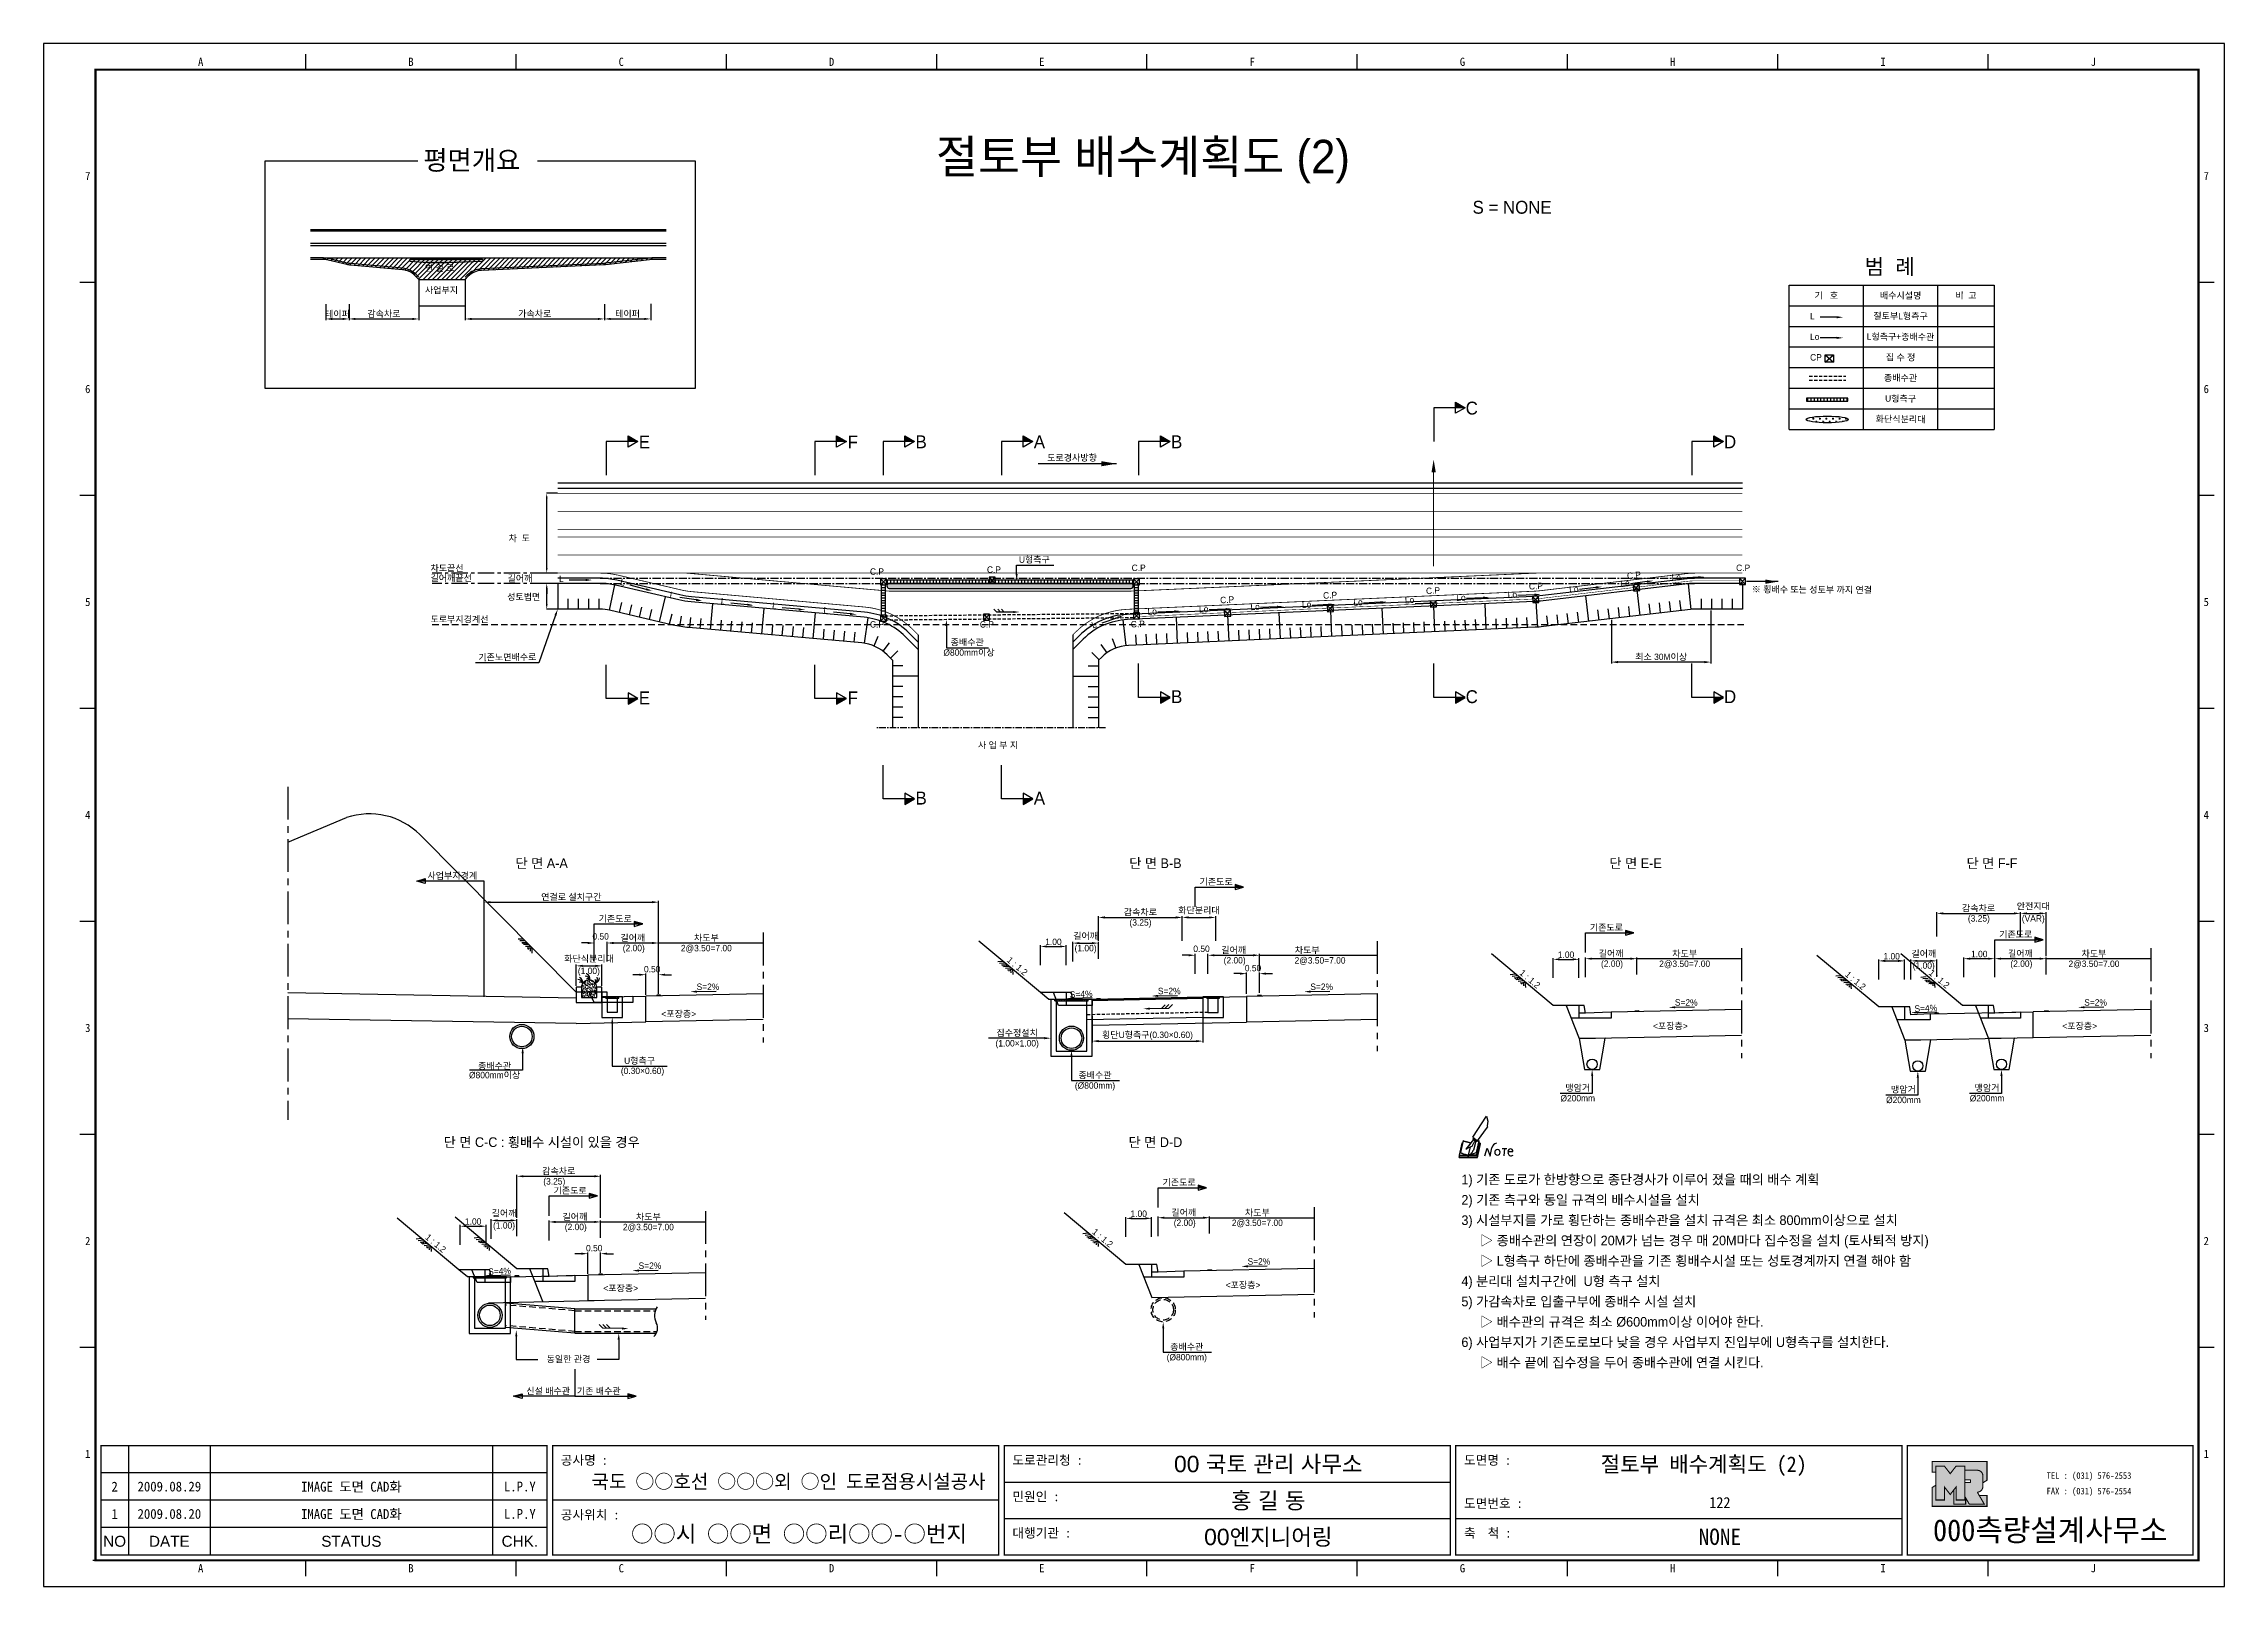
# Model space of a CAD drawing. Header units: millimetres. Extents: x 585 to 1008, y -13 to 286.
import ezdxf
from ezdxf.enums import TextEntityAlignment as Align

# ---------------------------------------------------------------- set-up
doc = ezdxf.new("R2010")
doc.units = ezdxf.units.MM
doc.header["$LTSCALE"] = 0.2
doc.linetypes.add('CENTER', pattern=[50.8, 31.75, -6.35, 6.35, -6.35])
doc.linetypes.add('HIDDEN', pattern=[9.525, 6.35, -3.175])
for name, color, linetype in [('CC-GSTR-0004', 4, 'Continuous'), ('CM-LANE-0030', 30, 'Continuous'), ('CZ-DIMT-0002', 7, 'Continuous'), ('CZ-EXST-0002', 1, 'Continuous'), ('CZ-LIN1-0007', 7, 'Continuous'), ('CZ-LIN2-0003', 3, 'Continuous'), ('CZ-LIN3-0005', 5, 'Continuous'), ('CZ-LINE-0001', 7, 'Continuous'), ('CZ-MACL-0006', 6, 'Continuous'), ('CZ-TEXT-BOX0', 7, 'Continuous'), ('TITLE', 7, 'Continuous')]:
    doc.layers.add(name, color=color, linetype=linetype)
doc.styles.add('견고딕', font='arial.ttf')
doc.styles.add('돋움', font='')
doc.styles.add('돋음체', font='')
doc.styles.get('돋움').set_extended_font_data('Dotum')
doc.styles.get('돋음체').set_extended_font_data('DotumChe')

msp = doc.modelspace()

# ---------------------------------------------------------------- texts
at = {"layer": 'CZ-DIMT-0002', "style": '돋움'}
for s, p in [('연 결 로', (658.94, 241.97)), ('사업부지', (658.94, 237.67)), ('L', (927.85, 232.64)), ('Lo', (927.85, 228.64)), ('CP', (927.85, 224.64)), ('차  도', (675.2, 189.54)), ('차도끝선', (660.02, 183.73)), ('길어깨끝선', (660.02, 181.82)), ('길어깨', (674.98, 181.75)), ('L', (684.98, 181.65)), ('C.P', (745.34, 183.08)), ('C.P', (768.05, 183.45)), ('성토법면', (674.9, 178.17)), ('도로부지경계선', (660.02, 173.82)), ('C.P', (745.34, 172.83)), ('C.P', (766.67, 172.83)), ('종배수관', (761.01, 169.36)), ('Ø800mm이상', (759.6, 167.37))]:
    msp.add_text(s, height=1.25, dxfattribs=at).set_placement(p)
for s, rotation, p in [('기   호', 359.6615, (931, 237.28)), ('배수시설명', 359.6615, (945.42, 237.28)), ('비  고', 359.6615, (958.12, 237.28)), ('절토부L형측구', 359.6615, (945.42, 233.28)), ('L형측구+종배수관', 359.6615, (945.42, 229.28)), ('집 수 정', 359.6615, (945.42, 225.28)), ('종배수관', 359.6615, (945.42, 221.28)), ('U형측구', 359.6615, (945.42, 217.28)), ('화단식분리대', 359.6615, (945.42, 213.28)), ('1 : 1.2', 320.1944, (773.95, 107.13)), ('1 : 1.2', 320.1944, (873.46, 104.64)), ('1 : 1.2', 320.1944, (936.67, 104.34)), ('1 : 1.2', 320.1944, (952.92, 104.64)), ('S=4%', 2.2906, (786.34, 101.7)), ('S=4%', 2.2906, (950.31, 98.96)), ('1 : 1.2', 320.1944, (790.51, 54.38)), ('1 : 1.2', 320.1944, (661.04, 53.35)), ('S=4%', 2.2906, (673.43, 47.92))]:
    msp.add_text(s, height=1.25, rotation=rotation, dxfattribs=at).set_placement(p, align=Align.MIDDLE_CENTER)
for s, height, p in [('C', 2.5, (862.17, 215.42)), ('E', 2.5, (701.56, 208.84)), ('F', 2.5, (742.01, 208.84)), ('B', 2.5, (755.28, 208.88)), ('A', 2.5, (778.24, 208.88)), ('B', 2.5, (804.89, 208.88)), ('D', 2.5, (912.32, 208.88)), ('도로경사방향', 1.25, (784.57, 205.8)), ('U형측구', 1.25, (777.26, 186.03)), ('C.P', 1.25, (797.51, 184.43)), ('E', 2.5, (701.56, 159.19)), ('F', 2.5, (742.01, 159.19)), ('B', 2.5, (804.89, 159.42)), ('C', 2.5, (862.17, 159.42)), ('D', 2.5, (912.32, 159.42)), ('사 업 부 지', 1.25, (770.21, 150.01)), ('B', 2.5, (755.28, 139.74)), ('A', 2.5, (778.24, 139.74)), ('(3.25)', 1.25, (797.86, 115.61)), ('(3.25)', 1.25, (960.62, 116.4)), ('(VAR)', 1.25, (971.18, 116.4)), ('(2.00)', 1.25, (699.49, 110.65)), ('2@3.50=7.00', 1.25, (713.58, 110.63)), ('차도부', 1.25, (713.58, 112.61)), ('(1.00)', 1.25, (787.2, 110.63)), ('차도부', 1.25, (830.23, 110.23)), ('차도부', 1.25, (903.5, 109.56)), ('차도부', 1.25, (982.96, 109.56)), ('(1.00)', 1.25, (690.77, 106.21)), ('(2.00)', 1.25, (816.14, 108.27)), ('2@3.50=7.00', 1.25, (832.72, 108.25)), ('(2.00)', 1.25, (889.4, 107.61)), ('2@3.50=7.00', 1.25, (903.5, 107.59)), ('(1.00)', 1.25, (949.92, 107.26)), ('(2.00)', 1.25, (968.87, 107.61)), ('2@3.50=7.00', 1.25, (982.96, 107.59)), ('S=2%', 1.25, (713.89, 103.13)), ('S=2%', 1.25, (803.44, 102.3)), ('S=2%', 1.25, (833.04, 103.13)), ('<포장층>', 1.25, (708.22, 97.86)), ('S=2%', 1.25, (903.8, 100.09)), ('S=2%', 1.25, (983.27, 100.09)), ('집수정설치', 1.25, (773.92, 94.18)), ('<포장층>', 1.25, (900.73, 95.51)), ('<포장층>', 1.25, (980.19, 95.51)), ('U형측구', 1.25, (700.62, 88.77)), ('(1.00×1.00)', 1.25, (773.92, 92.16)), ('Ø800mm이상', 1.25, (672.48, 85.99)), ('종배수관', 1.25, (672.48, 87.77)), ('(0.30×0.60)', 1.25, (701.19, 86.82)), ('종배수관', 1.25, (789.03, 85.97)), ('(Ø800mm)', 1.25, (789.03, 83.96)), ('Ø200mm', 1.25, (882.75, 81.5)), ('맹암거', 1.25, (882.75, 83.53)), ('Ø200mm', 1.25, (945.97, 81.17)), ('맹암거', 1.25, (945.97, 83.21)), ('Ø200mm', 1.25, (962.21, 81.5)), ('맹암거', 1.25, (962.21, 83.53)), ('(3.25)', 1.25, (684.06, 65.37)), ('차도부', 1.25, (820.55, 59.3)), ('(1.00)', 1.25, (674.31, 56.82)), ('(2.00)', 1.25, (688.23, 56.52)), ('2@3.50=7.00', 1.25, (702.33, 56.5)), ('차도부', 1.25, (702.33, 58.48)), ('(2.00)', 1.25, (806.45, 57.34)), ('2@3.50=7.00', 1.25, (820.55, 57.33)), ('S=2%', 1.25, (702.63, 49)), ('S=2%', 1.25, (820.85, 49.82)), ('<포장층>', 1.25, (696.96, 44.63)), ('<포장층>', 1.25, (817.78, 45.25)), ('종배수관', 1.25, (806.85, 33.27)), ('동일한 관경', 1.25, (686.82, 30.88)), ('(Ø800mm)', 1.25, (806.85, 31.25))]:
    msp.add_text(s, height=height, dxfattribs=at).set_placement(p, align=Align.MIDDLE_CENTER)
for s, rotation, p in [('L', 345.7313, (696.74, 181.14)), ('C.P', 6.9758, (892.39, 182.19)), ('Lo', 2.877, (900.99, 181.92)), ('C.P', 359.6615, (913.49, 183.81)), ('L', 351.5466, (706.4, 178.57)), ('L', 354.4468, (716.34, 177.36)), ('C.P', 2.877, (813.36, 177.53)), ('Lo', 2.877, (829.23, 176.63)), ('C.P', 2.877, (833.34, 178.42)), ('Lo', 2.877, (839.22, 177.08)), ('Lo', 2.877, (849.21, 177.52)), ('C.P', 2.877, (853.32, 179.31)), ('Lo', 2.877, (859.2, 177.96)), ('Lo', 2.877, (869.18, 178.54)), ('C.P', 2.877, (873.3, 180.2)), ('Lo', 6.9758, (881.16, 179.58)), ('Lo', 7.543, (891.11, 180.67)), ('※ 횡배수 또는 성토부 까지 연결', 359.6615, (916.53, 179.64)), ('L', 354.4468, (726.3, 176.47)), ('L', 354.4468, (736.26, 175.59)), ('L', 19.1351, (788.61, 172.66)), ('C.P', 2.877, (796.02, 172.83)), ('Lo', 2.877, (799.26, 175.3)), ('Lo', 2.877, (809.25, 175.74)), ('Lo', 2.877, (819.24, 176.19)), ('기존노면배수로', 0.3385, (669.32, 166.42))]:
    msp.add_text(s, height=1.25, rotation=rotation, dxfattribs=at).set_placement(p)
for s, height, p in [('사업부지경계', 1.25, (659.43, 124.68)), ('기존도로', 1.25, (809.32, 123.51)), ('기존도로', 1.25, (692.67, 116.33)), ('기존도로', 1.25, (885.09, 114.64)), ('기존도로', 1.25, (964.55, 113.29)), ('기존도로', 1.25, (683.92, 63.58)), ('기존도로', 1.25, (802.14, 65.17)), ('1) 기존 도로가 한방향으로 종단경사가 이루어 졌을 때의 배수 계획', 1.875, (860.16, 65.72)), ('2) 기존 측구와 동일 규격의 배수시설을 설치', 1.875, (860.16, 61.77)), ('3) 시설부지를 가로 횡단하는 종배수관을 설치 규격은 최소 800mm이상으로 설치', 1.875, (860.16, 57.83)), ('▷ 종배수관의 연장이 20M가 넘는 경우 매 20M마다 집수정을 설치 (토사퇴적 방지)', 1.875, (863.77, 53.89)), ('▷ L형측구 하단에 종배수관을 기존 횡배수시설 또는 성토경계까지 연결 해야 함', 1.875, (863.77, 49.94)), ('4) 분리대 설치구간에  U형 측구 설치', 1.875, (860.16, 46)), ('5) 가감속차로 입출구부에 종배수 시설 설치', 1.875, (860.16, 42.05)), ('▷ 배수관의 규격은 최소 Ø600mm이상 이어야 한다.', 1.875, (863.77, 38.11)), ('6) 사업부지가 기존도로보다 낮을 경우 사업부지 진입부에 U형측구를 설치한다.', 1.875, (860.16, 34.16)), ('▷ 배수 끝에 집수정을 두어 종배수관에 연결 시킨다.', 1.875, (863.77, 30.22)), ('신설 배수관', 1.25, (678.62, 24.68)), ('기존 배수관', 1.25, (688.44, 24.68))]:
    msp.add_text(s, height=height, dxfattribs=at).set_placement(p, align=Align.MIDDLE_LEFT)
at = {"layer": 'CZ-LINE-0001', "char_height": 1.25, "attachment_point": 5, "style": '돋움'}
for s, insert in [('\\A1;테이퍼', (641.97, 233.61)), ('\\A1;감속차로', (650.99, 233.67)), ('\\A1;가속차로', (680.27, 233.67)), ('\\A1;테이퍼', (698.28, 233.66)), ('\\A1;최소 30M이상', (898.94, 167.08)), ('\\A1;연결로 설치구간', (687.37, 120.49)), ('\\A1;화단분리대', (809.21, 117.9)), ('\\A1;감속차로', (960.56, 118.31)), ('\\A1;안전지대', (971.19, 118.69)), ('\\A1;감속차로', (797.84, 117.53)), ('\\A1;0.50', (693.06, 112.89)), ('\\A1;길어깨', (699.31, 112.57)), ('\\A1;1.00', (780.96, 111.84)), ('\\A1;길어깨', (787.21, 112.92)), ('\\A1;0.50', (809.71, 110.5)), ('\\A1;길어깨', (815.96, 110.18)), ('\\A1;길어깨', (889.23, 109.52)), ('\\A1;길어깨', (949.94, 109.47)), ('\\A1;1.00', (960.69, 109.47)), ('\\A1;길어깨', (968.69, 109.52)), ('\\A1;화단식분리대', (690.81, 108.5)), ('\\A1;0.50', (703.06, 106.53)), ('\\A1;0.50', (819.71, 106.74)), ('\\A1;1.00', (880.48, 109.34)), ('\\A1;1.00', (943.69, 109.04)), ('\\A1;횡단U형측구(0.30×0.60)', (799.21, 93.62)), ('\\A1;감속차로', (684.93, 67.3)), ('\\A1;길어깨', (674.31, 59.11)), ('\\A1;길어깨', (688.06, 58.43)), ('\\A1;1.00', (797.52, 59.08)), ('\\A1;길어깨', (806.27, 59.26)), ('\\A1;1.00', (668.31, 57.56)), ('\\A1;0.50', (691.81, 52.4))]:
    msp.add_mtext(s, dxfattribs=dict(at, insert=insert))
at = {"layer": 'CZ-TEXT-BOX0', "style": '돋움'}
for s, height, p in [('평면개요', 3.75, (658.63, 263.52)), ('범  례', 3, (938.45, 242.88))]:
    msp.add_text(s, height=height, dxfattribs=at).set_placement(p, align=Align.MIDDLE_LEFT)
for s, p in [('단 면 A-A', (681.61, 127.1)), ('단 면 B-B', (800.76, 127.1)), ('단 면 E-E', (893.98, 127.1)), ('단 면 F-F', (963.17, 127.1)), ('단 면 C-C : 횡배수 시설이 있을 경우', (681.61, 72.97)), ('단 면 D-D', (800.76, 72.97))]:
    msp.add_text(s, height=1.875, dxfattribs=at).set_placement(p, align=Align.MIDDLE_CENTER)
at = {"layer": 'TITLE', "color": 3, "linetype": 'Continuous', "style": '돋음체'}
for s, p in [('A', (615.41, 282.62)), ('B', (656.24, 282.62)), ('C', (697.06, 282.62)), ('D', (737.89, 282.62)), ('E', (778.71, 282.62)), ('F', (819.54, 282.62)), ('G', (860.36, 282.62)), ('H', (901.19, 282.62)), ('I', (942.01, 282.62)), ('J', (982.83, 282.62)), ('7', (593.49, 260.45)), ('7', (1004.76, 260.45)), ('6', (593.49, 219.12)), ('6', (1004.76, 219.12)), ('5', (593.49, 177.79)), ('5', (1004.76, 177.79)), ('4', (593.49, 136.46)), ('4', (1004.76, 136.46)), ('3', (593.49, 95.13)), ('3', (1004.76, 95.13)), ('2', (593.49, 53.8)), ('2', (1004.76, 53.8)), ('1', (593.49, 12.48)), ('1', (1004.76, 12.48)), ('A', (615.41, -9.71)), ('B', (656.24, -9.71)), ('C', (697.06, -9.71)), ('D', (737.89, -9.71)), ('E', (778.71, -9.71)), ('F', (819.54, -9.71)), ('G', (860.36, -9.71)), ('H', (901.19, -9.71)), ('I', (942.01, -9.71)), ('J', (982.83, -9.71))]:
    msp.add_text(s, height=1.59, dxfattribs=at).set_placement(p, align=Align.MIDDLE)
at = {"layer": 'TITLE', "style": '돋움'}
msp.add_text('절토부 배수계획도 (2)', height=6.5, dxfattribs=at).set_placement((798.34, 264.23), align=Align.MIDDLE_CENTER)
msp.add_text('S = NONE', height=2.5, dxfattribs=at).set_placement((862.33, 254.39), align=Align.MIDDLE_LEFT)
at = {"layer": 'TITLE', "style": '돋음체'}
for s, p in [('공사명 : ', (685.32, 10.37)), ('도로관리청 :', (773, 10.37)), ('도면명 :', (860.67, 10.37)), ('민원인 :', (773, 3.3)), ('공사위치 :', (685.32, -0.24)), ('도면번호 :', (860.67, 1.98)), ('대행기관 :', (773, -3.77)), ('축  척 :', (860.67, -3.77))]:
    msp.add_text(s, height=1.804, dxfattribs=at).set_placement(p)
at = {"layer": 'TITLE', "color": 7, "linetype": 'Continuous'}
for s, height, style, p in [('국도 ○○호선 ○○○외 ○인 도로점용시설공사', 2.7, '돋음체', (729.54, 7.16)), ('00 국토 관리 사무소', 3.1832, '견고딕', (822.67, 10.55)), ('홍 길 동', 3.183, '견고딕', (822.67, 3.48)), ('○○시 ○○면 ○○리○○-○번지', 3.1832, '돋음체', (731.57, -3)), ('00엔지니어링', 3.183, '견고딕', (822.67, -3.6))]:
    msp.add_text(s, height=height, dxfattribs=dict(at, style=style)).set_placement(p, align=Align.MIDDLE)
at = {"layer": 'TITLE', "color": 7, "linetype": 'Continuous', "style": '돋음체', "width": 0.9313}
msp.add_text('절토부 배수계획도 (2)', height=3, dxfattribs=at).set_placement((887.2, 8.98), (927.2, 8.98), align=Align.FIT)
at = {"layer": 'TITLE', "color": 180, "style": '돋음체'}
for s, p in [('TEL : (031) 576-2553', (973.77, 7.64)), ('FAX : (031) 576-2554', (973.77, 4.62))]:
    msp.add_text(s, height=1.2733, dxfattribs=at).set_placement(p)
at = {"layer": 'TITLE', "color": 1, "linetype": 'Continuous', "style": '돋음체'}
msp.add_text('2', height=1.91, dxfattribs=at).set_placement((598.71, 6.13), align=Align.MIDDLE)
at = {"layer": 'TITLE', "linetype": 'Continuous'}
for s, height, style, p in [('2009.08.29', 1.91, '돋음체', (609.33, 6.13)), ('L.P.Y', 1.91, '돋음체', (677.37, 6.13)), ('1', 1.91, '돋음체', (598.71, 0.82)), ('2009.08.20', 1.91, '돋음체', (609.33, 0.82)), ('L.P.Y', 1.91, '돋음체', (677.37, 0.82)), ('122', 2.122, '돋음체', (910.34, 3.04)), ('NO', 2.122, '견고딕', (598.71, -4.48)), ('DATE', 2.122, '견고딕', (609.33, -4.48)), ('STATUS', 2.122, '견고딕', (644.67, -4.48)), ('CHK.', 2.122, '견고딕', (677.37, -4.48)), ('NONE', 3.183, '돋음체', (910.34, -3.6))]:
    msp.add_text(s, height=height, dxfattribs=dict(at, style=style)).set_placement(p, align=Align.MIDDLE)
at = {"layer": 'TITLE', "style": '돋음체'}
for p in [(644.67, 6.13), (644.67, 0.82)]:
    msp.add_text('IMAGE 도면 CAD화', height=1.9099, dxfattribs=at).set_placement(p, align=Align.MIDDLE)
at = {"layer": 'TITLE', "color": 180, "style": '돋음체'}
msp.add_text('000측량설계사무소', height=4.244, dxfattribs=at).set_placement((974.47, -4.45), align=Align.CENTER)

# ---------------------------------------------------------------- blocks, each defined once
blk = doc.blocks.new('note')
for p, q in [((0.85, 3.5), (3.53, 7.57)), ((1.8, 2.79), (3.74, 5.46)), ((3.53, 7.57), (3.8, 6.64)), ((3.8, 6.64), (3.69, 5.72)), ((3.69, 5.72), (3.74, 5.46)), ((-1.24, 2.36), (-1.77, 0)), ((-1.77, 0), (1.77, 0)), ((-1.77, 0), (-1.77, -0.3)), ((-1.53, 0.52), (-1.55, 0.54)), ((-1.01, 2.9), (-1.53, 0.52)), ((-1.48, 0.48), (-1.53, 0.52)), ((-1.43, 0.44), (-1.48, 0.48)), ((-1.38, 0.41), (-1.43, 0.44)), ((-1.33, 0.4), (-1.38, 0.41)), ((-1.27, 0.37), (-1.33, 0.4)), ((-1.22, 0.35), (-1.27, 0.37)), ((-1.13, 2.36), (-1.24, 2.36)), ((-1.17, 0.33), (-1.22, 0.35)), ((-1.12, 0.32), (-1.17, 0.33)), ((-1.02, 0.25), (-1.12, 0.32)), ((-0.97, 0.22), (-1.02, 0.25)), ((-1, 2.9), (-1.01, 2.9)), ((-0.98, 2.85), (-1, 2.9)), ((-0.95, 2.8), (-0.98, 2.85)), ((-0.93, 0.21), (-0.97, 0.22)), ((-0.9, 2.75), (-0.95, 2.8)), ((-0.88, 0.19), (-0.93, 0.21)), ((-0.85, 2.72), (-0.9, 2.75)), ((-0.8, 0.18), (-0.88, 0.19)), ((-0.79, 2.69), (-0.85, 2.72)), ((-0.75, 0.17), (-0.8, 0.18)), ((-0.74, 2.68), (-0.79, 2.69)), ((-0.7, 0.16), (-0.75, 0.17)), ((-0.69, 2.65), (-0.74, 2.68)), ((-0.64, 0.15), (-0.7, 0.16)), ((-0.64, 2.65), (-0.69, 2.65)), ((-0.59, 2.63), (-0.64, 2.65)), ((-0.58, 0.14), (-0.64, 0.15)), ((-0.54, 2.62), (-0.59, 2.63)), ((-0.53, 0.13), (-0.58, 0.14)), ((-0.48, 2.61), (-0.54, 2.62)), ((-0.48, 0.12), (-0.53, 0.13)), ((-0.43, 2.61), (-0.48, 2.61)), ((-0.43, 0.11), (-0.48, 0.12)), ((0.75, 2.77), (-0.46, 1.16)), ((0.37, 2.24), (-0.46, 1.16)), ((-0.46, 1.16), (-0.08, 1.47)), ((-0.38, 2.59), (-0.43, 2.61)), ((-0.38, 0.08), (-0.43, 0.11)), ((-0.33, 2.59), (-0.38, 2.59)), ((-0.29, 0.06), (-0.38, 0.08)), ((-0.27, 2.58), (-0.33, 2.59)), ((-0.23, 0.05), (-0.29, 0.06)), ((-0.22, 2.57), (-0.27, 2.58)), ((-0.16, 0.04), (-0.23, 0.05)), ((-0.17, 2.56), (-0.22, 2.57)), ((-0.12, 2.55), (-0.17, 2.56)), ((-0.11, 0.03), (-0.16, 0.04)), ((-0.07, 2.53), (-0.12, 2.55)), ((-0.04, 0.02), (-0.11, 0.03)), ((-0.08, 1.47), (0.72, 1.75)), ((-0.01, 2.51), (-0.07, 2.53)), ((-0.05, -0.3), (-0.05, 0)), ((0, 0), (-0.04, 0.02)), ((0.04, 2.5), (-0.01, 2.51)), ((0.37, 1.63), (0, 0)), ((0, 0), (1.6, 0.53)), ((0, 0), (1.65, 0.18)), ((0, 0.01), (0.06, 0.04)), ((0, -0.3), (0, 0)), ((0.09, 2.48), (0.04, 2.5)), ((0.05, -0.3), (0.05, 0)), ((0.06, 0.04), (0.11, 0.07)), ((0.14, 2.48), (0.09, 2.48)), ((0.11, 0.07), (0.16, 0.09)), ((0.2, 2.47), (0.14, 2.48)), ((0.16, 0.09), (0.21, 0.12)), ((0.26, 2.43), (0.18, 2.46)), ((0.21, 0.12), (0.27, 0.14)), ((0.34, 2.4), (0.26, 2.43)), ((0.27, 0.14), (0.36, 0.19)), ((0.45, 2.37), (0.34, 2.4)), ((0.36, 0.19), (0.41, 0.22)), ((0.41, 0.22), (0.46, 0.27)), ((0.46, 0.27), (0.51, 0.3)), ((0.51, 0.3), (0.56, 0.34)), ((0.56, 0.34), (0.6, 0.4)), ((0.6, 0.4), (0.64, 0.45)), ((0.64, 0.45), (0.67, 0.51)), ((0.67, 0.51), (0.74, 0.58)), ((0.72, 1.75), (1.16, 2.53)), ((0.74, 0.58), (0.79, 0.63)), ((1, 3.1), (0.75, 2.77)), ((0.79, 0.63), (0.83, 0.68)), ((0.83, 0.68), (0.86, 0.73)), ((0.85, 3.5), (1.8, 2.79)), ((1, 3.4), (0.85, 3.21)), ((0.85, 3.21), (1.52, 2.71)), ((0.86, 0.73), (0.89, 0.79)), ((0.89, 0.84), (0.92, 0.89)), ((0.89, 0.79), (0.89, 0.84)), ((0.92, 0.89), (0.96, 0.95)), ((0.96, 0.95), (1.01, 0.97)), ((1.47, 2.74), (1.01, 0.97)), ((1.16, 2.53), (1.37, 2.82)), ((2.13, 2.84), (1.44, 2.63)), ((1.52, 2.71), (1.66, 2.9)), ((1.6, 0.53), (2.13, 2.84)), ((1.65, 0.18), (2.19, 2.48)), ((1.77, 0), (2.3, 2.36)), ((1.77, -0.3), (2.3, 2.07)), ((1.77, -0.38), (2.3, 1.99)), ((1.77, -0.44), (2.3, 1.93)), ((1.77, 0), (1.77, -0.3)), ((2.19, 2.48), (2.04, 2.47)), ((2.3, 2.36), (2.16, 2.36)), ((2.3, 2.36), (2.3, 2.07)), ((3.21, -0.08), (3.68, 1.4)), ((3.68, 1.4), (4.26, -0.14)), ((4.26, -0.14), (4.56, 1.44)), ((6.55, 1.34), (7.46, 1.34)), ((7.01, 1.34), (6.87, -0.11)), ((7.71, 0.77), (7.71, 0.55)), ((7.71, 0.77), (8.67, 0.77)), ((-1.77, -0.3), (1.77, -0.3)), ((-1.77, -0.43), (-1.77, -0.3)), ((-1.77, -0.37), (1.77, -0.37)), ((-1.77, -0.43), (1.77, -0.43))]:
    blk.add_line(p, q)
for centre, major_axis, start_param, end_param in [((0.4, 2.31), (0.0702, 0.0702), 3.283946, 6.425539), ((5.68, 1.23), (-0.806, 0.806), -0.591174, 0.597824), ((5.66, 0.58), (-0.378, 0.378), 3.926991, 10.210176), ((8.3, 0.49), (0.422, 0.422), 2.265602, 4.634911), ((8.19, 0.77), (-0.342, 0.342), 3.926991, 7.068583)]:
    blk.add_ellipse(centre, major_axis=major_axis, ratio=1, start_param=start_param, end_param=end_param)

# ---------------------------------------------------------------- hatches: boundary and pattern name
at = {"layer": 'CZ-EXST-0002'}
h = msp.add_hatch(dxfattribs=at)
h.set_pattern_fill('AR-SAND', color=256, scale=0.01, style=0)
h.set_pattern_definition([(37.5, (594.32378, -6.50222), (-0.0160003, 0.4894132), [0, -0.38608, 0, -0.4318, 0, -0.41275]), (7.5, (594.3238, -6.5022), (0.4495233, 0.716825), [0, -0.20828, 0, -0.34798, 0, -0.13335]), (327.5, (594.01136, -6.50222), (0.7909924, 0.0014372), [0, -0.127, 0, -0.4572, 0, -0.5969]), (317.5, (594.01136, -6.5022), (0.7635565, 0.2229293), [0, -0.0635, 0, -0.29972, 0, -0.3429])])
h.paths.add_polyline_path([(692.31, 102.05), (692.31, 103.05, 0.91737), (689.31, 103.05), (689.31, 102.05)])
h.paths.add_polyline_path([(690.81, 102.05), (691.31, 101.05), (692.31, 101.05), (692.31, 102.05)])
h.paths.add_polyline_path([(691.31, 101.05), (690.81, 102.05), (689.31, 102.05), (689.31, 101.05)])
h = msp.add_hatch(dxfattribs=at)
h.set_pattern_fill('ANSI31', color=256, scale=0.1, angle=45, style=0)
h.set_pattern_definition([(90, (788.8302, 35.68723), (-0.3175, 6e-17), [])])
h.paths.add_polyline_path([(810.71, 101.16), (810.71, 100.91), (813.21, 100.91), (813.21, 101.16)])
at = {"layer": 'CZ-LIN1-0007'}
for points in [[(721.44, 101.7), (721.44, 101.82), (722.19, 101.84), (722.19, 101.71)], [(703.94, 101.35), (703.94, 101.47), (704.69, 101.49), (704.69, 101.36)], [(789.34, 100.67), (789.34, 100.8), (790.09, 100.81), (790.09, 100.69)], [(820.59, 101.3), (820.59, 101.42), (821.34, 101.44), (821.34, 101.31)], [(893.85, 98.3), (893.85, 98.42), (894.6, 98.44), (894.6, 98.31)], [(911.35, 98.65), (911.35, 98.77), (912.1, 98.79), (912.1, 98.66)], [(952.06, 97.87), (952.06, 98), (952.81, 98.01), (952.81, 97.89)], [(973.31, 98.3), (973.31, 98.42), (974.06, 98.44), (974.06, 98.31)], [(990.81, 98.65), (990.81, 98.77), (991.56, 98.79), (991.56, 98.66)], [(676.43, 46.89), (676.43, 47.01), (677.18, 47.03), (677.18, 46.9)], [(692.68, 47.21), (692.68, 47.34), (693.43, 47.35), (693.43, 47.23)], [(810.9, 48.04), (810.9, 48.16), (811.65, 48.18), (811.65, 48.05)], [(828.4, 48.39), (828.4, 48.51), (829.15, 48.53), (829.15, 48.4)]]:
    msp.add_hatch(color=256, dxfattribs=at).paths.add_polyline_path(points)
at = {"layer": 'CZ-LIN2-0003'}
h = msp.add_hatch(dxfattribs=at)
h.set_pattern_fill('CROSS', color=256, scale=0.1, style=0)
h.set_pattern_definition([(0, (594.3238, -2.5022), (0.635, 0.635), [0.3175, -0.9525]), (90, (594.4825, -2.661), (-0.635, 0.635), [0.3175, -0.9525])])
edge = h.paths.add_edge_path()
edge.add_ellipse((931.19, 213.22), major_axis=(-4.09, 0), ratio=0.159026, start_angle=0, end_angle=360)
h = msp.add_hatch(dxfattribs=at)
h.set_pattern_fill('CROSS', color=256, scale=0.05, style=0)
h.set_pattern_definition([(0, (594.32378, -6.50222), (0.3175, 0.3175), [0.15875, -0.47625]), (90, (594.40315, -6.5816), (-0.3175, 0.3175), [0.15875, -0.47625])])
h.paths.add_polyline_path([(749.14, 181.4, 0.956626), (749.09, 180.41), (760.37, 180.4), (773.46, 180.4), (795.97, 180.4, 0.978035), (795.95, 181.4)])
h = msp.add_hatch(dxfattribs=at)
h.set_pattern_fill('ANSI31', color=256, scale=0.1, angle=45, style=0)
h.set_pattern_definition([(90, (672.18262, 35.69723), (-0.3175, 6e-17), [])])
h.paths.add_polyline_path([(694.06, 101.17), (694.06, 100.92), (696.56, 100.92), (696.56, 101.17)])
h = msp.add_hatch(dxfattribs=at)
h.set_pattern_fill('ANSI31', color=256, scale=0.1, angle=45, style=0)
h.set_pattern_definition([(90, (599.32378, -6.40222), (-0.3175, 6e-17), [])])
h.paths.add_polyline_path([(781.21, 100.65), (781.21, 100.4), (787.71, 100.4), (787.71, 100.65)])
h = msp.add_hatch(dxfattribs=at)
h.set_pattern_fill('ANSI31', color=256, scale=0.1, angle=45, style=0)
h.set_pattern_definition([(90, (594.32378, -6.50222), (-0.3175, 6e-17), [])])
h.paths.add_polyline_path([(809.96, 100.83), (809.96, 101.08), (788.46, 100.65), (788.46, 100.4)])
h = msp.add_hatch(dxfattribs=at)
h.set_pattern_fill('ANSI31', color=256, scale=0.1, angle=45, style=0)
h.set_pattern_definition([(90, (486.4184, -60.18425), (-0.3175, 6e-17), [])])
h.paths.add_polyline_path([(668.31, 46.87), (668.31, 46.62), (674.81, 46.62), (674.81, 46.87)])
at = {"layer": 'CZ-LIN3-0005'}
h = msp.add_hatch(dxfattribs=at)
h.set_pattern_fill('ANSI31', color=256, scale=0.2, angle=45, style=0)
h.set_pattern_definition([(90, (588.74313, -27.3189), (-0.635, 1e-16), [])])
h.paths.add_polyline_path([(748.58, 181.4), (796.48, 181.4), (796.48, 182), (748.58, 182)])
at = {"layer": 'CZ-LINE-0001'}
h = msp.add_hatch(color=256, dxfattribs=at)
edge = h.paths.add_edge_path()
edge.add_line((670.13, 244.25), (656.08, 244.25))
edge.add_arc((656.08, 244.1), 0.15, 90, 264.9204)
edge.add_line((656.07, 243.95), (659.45, 243.65))
edge.add_line((659.45, 243.65), (663.38, 243.65))
edge.add_line((663.38, 243.65), (670.13, 243.95))
edge.add_arc((670.13, 244.1), 0.15, 272.5448, 450)
for points in [[(859.02, 216.6), (859.02, 215.5), (860.92, 215.5)], [(698.4, 210.02), (698.4, 208.92), (700.31, 208.92)], [(738.85, 210.02), (738.85, 208.92), (740.76, 208.92)], [(752.12, 210.06), (752.12, 208.96), (754.02, 208.96)], [(775.09, 210.06), (775.09, 208.96), (776.99, 208.96)], [(801.73, 210.06), (801.73, 208.96), (803.64, 208.96)], [(909.16, 210.06), (909.16, 208.96), (911.06, 208.96)], [(700.31, 159.06), (698.4, 159.06), (698.4, 157.96)], [(740.76, 159.06), (738.85, 159.06), (738.85, 157.96)], [(803.64, 159.29), (801.73, 159.29), (801.73, 158.19)], [(860.92, 159.29), (859.02, 159.29), (859.02, 158.19)], [(911.06, 159.29), (909.16, 159.29), (909.16, 158.19)], [(754.02, 139.61), (752.12, 139.61), (752.12, 138.51)], [(776.99, 139.61), (775.09, 139.61), (775.09, 138.51)], [(659.01, 123.65), (659.01, 124.11), (657.36, 123.65)], [(816.24, 122.48), (816.24, 122.94), (817.88, 122.48)], [(699.59, 115.31), (699.59, 115.77), (701.23, 115.31)], [(892, 113.61), (892, 114.07), (893.64, 113.61)], [(971.46, 112.26), (971.46, 112.72), (973.11, 112.26)], [(809.05, 64.14), (809.05, 64.6), (810.69, 64.14)], [(690.83, 62.56), (690.83, 63.02), (692.47, 62.56)], [(677.8, 23.66), (677.8, 24.12), (676.16, 23.66)], [(698.31, 23.66), (698.31, 24.12), (699.95, 23.66)]]:
    msp.add_hatch(color=256, dxfattribs=at).paths.add_polyline_path(points)
at = {"layer": 'TITLE', "ltscale": 150}
h = msp.add_hatch(color=8, dxfattribs=at)
edge = h.paths.add_edge_path()
edge.add_line((962.2, 11), (951.53, 11))
edge.add_line((951.53, 11), (951.53, 8.92))
edge.add_line((951.53, 8.92), (952.24, 8.92))
edge.add_line((952.24, 8.92), (952.24, 10.1))
edge.add_line((952.24, 10.1), (953.93, 10.1))
edge.add_line((953.93, 10.1), (955.06, 8.64))
edge.add_line((955.06, 8.64), (956.19, 10.1))
edge.add_line((956.19, 10.1), (957.88, 10.1))
edge.add_line((957.88, 10.1), (957.88, 9.3))
edge.add_line((957.88, 9.3), (960.32, 9.3))
edge.add_arc((960.32, 8.23), 1.07, 0, 90, ccw=False)
edge.add_line((961.39, 8.23), (961.39, 6.86))
edge.add_line((961.39, 6.86), (962.2, 7.37))
edge.add_line((962.2, 7.37), (962.2, 11))
h.paths.add_polyline_path([(955.74, 5.48), (955.06, 4.6), (953.93, 6.05), (953.93, 3.54), (952.24, 3.54), (952.24, 6.39), (951.53, 5.94), (951.53, 2.31), (962.2, 2.31), (962.2, 4.39), (960.7, 4.39), (961.66, 2.74), (958.75, 2.74), (958.05, 3.95), (958.05, 2.74), (955.74, 2.74)])
msp.add_hatch(color=5, dxfattribs=at).paths.add_polyline_path([(957.88, 10.1), (956.19, 10.1), (955.06, 8.64), (953.93, 10.1), (952.24, 10.1), (952.24, 3.54), (953.93, 3.54), (953.93, 6.05), (955.06, 4.6), (956.19, 6.05), (956.19, 3.54), (957.88, 3.54)])
h = msp.add_hatch(color=161, dxfattribs=at)
edge = h.paths.add_edge_path()
edge.add_arc((960.32, 8.23), 1.07, 360, 450)
edge.add_line((960.32, 9.3), (957.88, 9.3))
edge.add_line((957.88, 9.3), (957.88, 7.44))
edge.add_line((957.88, 7.44), (958.87, 7.44))
edge.add_arc((958.87, 7.33), 0.113, 0, 90, ccw=False)
edge.add_line((958.99, 7.33), (958.99, 7.02))
edge.add_arc((958.87, 7.02), 0.113, 270, 360, ccw=False)
edge.add_line((958.87, 6.91), (957.88, 6.91))
edge.add_line((957.88, 6.91), (957.88, 3.54))
edge.add_line((957.88, 3.54), (956.19, 3.54))
edge.add_line((956.19, 3.54), (956.19, 6.05))
edge.add_line((956.19, 6.05), (955.74, 5.48))
edge.add_line((955.74, 5.48), (955.74, 2.74))
edge.add_line((955.74, 2.74), (958.05, 2.74))
edge.add_line((958.05, 2.74), (958.05, 3.95))
edge.add_line((958.05, 3.95), (958.75, 2.74))
edge.add_line((958.75, 2.74), (961.66, 2.74))
edge.add_line((961.66, 2.74), (960.32, 5.06))
edge.add_arc((960.32, 6.12), 1.07, 270, 360)
edge.add_line((961.39, 6.12), (961.39, 8.23))

# ---------------------------------------------------------------- linework, layer by layer
at = {"layer": 'CC-GSTR-0004'}
for p, q in [((636.76, 250.1), (705.76, 250.1)), ((636.76, 249.8), (705.76, 249.8)), ((684.72, 200.9), (914.72, 200.9)), ((684.72, 199.9), (914.72, 199.9)), ((947.19, 99.21), (946.19, 99.21)), ((946.19, 99.21), (946.19, 96.71)), ((947.44, 97.71), (947.19, 99.21)), ((951.19, 97.86), (947.44, 97.71)), ((951.19, 97.86), (951.19, 96.71)), ((951.19, 96.71), (946.19, 96.71))]:
    msp.add_line(p, q, dxfattribs=at)
for points in [[(657.76, 240.82), (657.22, 241.36, 0.175969), (654.63, 242.57), (644.55, 243.47, -0.035377), (643.88, 243.57), (640.2, 244.44, 0.05759), (639.24, 244.55), (636.76, 244.55)], [(657.76, 240.4), (657.01, 241.15, 0.175969), (654.6, 242.27), (644.52, 243.17, -0.035377), (643.81, 243.28), (640.13, 244.15, 0.05759), (639.24, 244.25), (636.76, 244.25)], [(705.76, 244.55), (703.02, 244.55, 0.029072), (702.53, 244.52), (693.95, 243.52, -0.017962), (693.61, 243.49), (669.93, 242.44, 0.187394), (667.15, 241.21), (666.76, 240.82)], [(705.76, 244.25), (703.02, 244.25, 0.029072), (702.57, 244.22), (693.99, 243.22, -0.017962), (693.62, 243.19), (669.94, 242.14, 0.187394), (667.36, 241), (666.76, 240.4)], [(754.72, 169.99), (752.94, 171.77, 0.175969), (744.28, 175.81), (710.69, 178.8, -0.035377), (708.46, 179.16), (696.18, 182.03, 0.05759), (692.99, 182.4), (684.72, 182.4)], [(914.72, 182.4), (905.59, 182.4, 0.029072), (903.97, 182.31), (875.37, 178.97, -0.017962), (874.23, 178.88), (795.29, 175.37, 0.187394), (786.01, 171.28), (784.72, 169.99)], [(754.72, 168.58), (752.23, 171.06, 0.175969), (744.19, 174.82), (710.6, 177.8, -0.035377), (708.23, 178.19), (695.95, 181.06, 0.05759), (692.99, 181.4), (684.72, 181.4)], [(914.72, 181.4), (905.59, 181.4, 0.029072), (904.08, 181.32), (875.49, 177.98, -0.017962), (874.27, 177.88), (795.33, 174.37, 0.187394), (786.72, 170.58), (784.72, 168.58)]]:
    msp.add_lwpolyline(points, format="xyb", dxfattribs=at)
at = {"layer": 'CM-LANE-0030'}
for p, q in [((636.76, 247.4), (705.76, 247.4)), ((636.76, 246.95), (705.76, 246.95))]:
    msp.add_line(p, q, dxfattribs=at)
at = {"layer": 'CM-LANE-0030', "const_width": 0.15}
for points in [[(684.72, 191.9), (914.72, 191.9)], [(684.72, 190.4), (914.72, 190.4)], [(795.97, 179.9), (874.72, 183.4), (709.72, 183.4), (749.09, 179.9), (795.97, 179.9)]]:
    msp.add_lwpolyline(points, dxfattribs=at)
at = {"layer": 'CZ-EXST-0002'}
for p, q in [((684.72, 181.4), (684.72, 176.4)), ((686.72, 178.4), (686.72, 176.4)), ((688.72, 178.4), (688.72, 176.4)), ((690.72, 178.4), (690.72, 176.4)), ((692.72, 178.4), (692.72, 176.4)), ((695.78, 181.1), (694.71, 176.22)), ((705.58, 178.8), (704.44, 173.94)), ((874.6, 177.9), (874.92, 172.91)), ((884.28, 179), (884.86, 174.04)), ((894.21, 180.16), (894.79, 175.2)), ((900.52, 177.88), (900.75, 175.89)), ((902.5, 178.11), (902.73, 176.12)), ((904.18, 181.33), (904.72, 176.36)), ((906.72, 178.4), (906.72, 176.4)), ((908.72, 178.4), (908.72, 176.4)), ((910.72, 178.4), (910.72, 176.4)), ((912.72, 178.4), (912.72, 176.4)), ((914.72, 181.4), (914.72, 176.4)), ((697.11, 177.71), (696.65, 175.76)), ((699.06, 177.25), (698.6, 175.31)), ((701, 176.8), (700.55, 174.85)), ((702.95, 176.34), (702.5, 174.39)), ((706.85, 175.43), (706.39, 173.48)), ((708.69, 175.03), (708.35, 173.06)), ((710.51, 174.8), (710.33, 172.81)), ((712.5, 174.62), (712.32, 172.63)), ((714.76, 177.43), (714.31, 172.45)), ((716.48, 174.27), (716.3, 172.28)), ((718.47, 174.09), (718.3, 172.1)), ((720.47, 173.92), (720.29, 171.92)), ((722.46, 173.74), (722.28, 171.75)), ((724.72, 176.55), (724.27, 171.57)), ((734.68, 175.66), (734.23, 170.68)), ((744.91, 174.73), (744.19, 169.79)), ((794.43, 174.3), (795, 169.33)), ((804.77, 174.79), (804.99, 169.79)), ((814.76, 175.23), (814.98, 170.24)), ((824.75, 175.68), (824.97, 170.68)), ((834.74, 176.12), (834.96, 171.13)), ((844.73, 176.57), (844.95, 171.57)), ((846.86, 173.66), (846.95, 171.66)), ((848.86, 173.75), (848.95, 171.75)), ((850.86, 173.83), (850.94, 171.84)), ((852.85, 173.92), (852.94, 171.93)), ((854.72, 177.01), (854.94, 172.01)), ((856.85, 174.1), (856.94, 172.1)), ((858.85, 174.19), (858.94, 172.19)), ((860.85, 174.28), (860.94, 172.28)), ((862.84, 174.37), (862.93, 172.37)), ((864.71, 177.45), (864.93, 172.46)), ((866.84, 174.55), (866.93, 172.55)), ((868.84, 174.63), (868.93, 172.64)), ((870.84, 174.72), (870.93, 172.72)), ((872.83, 174.81), (872.92, 172.81)), ((876.68, 175.1), (876.91, 173.11)), ((878.67, 175.33), (878.9, 173.34)), ((880.65, 175.56), (880.88, 173.57)), ((882.64, 175.79), (882.87, 173.8)), ((886.61, 176.26), (886.84, 174.27)), ((888.6, 176.49), (888.83, 174.5)), ((890.58, 176.72), (890.82, 174.73)), ((892.57, 176.95), (892.8, 174.96)), ((896.54, 177.42), (896.78, 175.43)), ((898.53, 177.65), (898.76, 175.66)), ((726.44, 173.38), (726.27, 171.39)), ((728.43, 173.21), (728.26, 171.21)), ((730.43, 173.03), (730.25, 171.04)), ((732.42, 172.85), (732.24, 170.86)), ((736.4, 172.5), (736.23, 170.51)), ((738.4, 172.32), (738.22, 170.33)), ((740.39, 172.14), (740.21, 170.15)), ((742.38, 171.97), (742.2, 169.98)), ((746.89, 171.1), (746.12, 169.25)), ((749.05, 169.86), (747.85, 168.26)), ((790.15, 169.56), (791.3, 167.92)), ((792.35, 170.73), (793.06, 168.86)), ((796.91, 171.44), (797, 169.44)), ((798.91, 171.53), (799, 169.53)), ((800.91, 171.61), (800.99, 169.62)), ((802.9, 171.7), (802.99, 169.71)), ((806.9, 171.88), (806.99, 169.88)), ((808.9, 171.97), (808.99, 169.97)), ((810.9, 172.06), (810.98, 170.06)), ((812.89, 172.15), (812.98, 170.15)), ((816.89, 172.33), (816.98, 170.33)), ((818.89, 172.41), (818.98, 170.42)), ((820.89, 172.5), (820.97, 170.5)), ((822.88, 172.59), (822.97, 170.59)), ((826.88, 172.77), (826.97, 170.77)), ((828.88, 172.86), (828.97, 170.86)), ((830.88, 172.95), (830.96, 170.95)), ((832.87, 173.04), (832.96, 171.04)), ((836.87, 173.21), (836.96, 171.22)), ((838.87, 173.3), (838.96, 171.3)), ((840.87, 173.39), (840.95, 171.39)), ((842.86, 173.48), (842.95, 171.48)), ((750.73, 168.32), (749.32, 166.91)), ((749.72, 166.5), (749.72, 153.4)), ((751.72, 165.4), (749.72, 165.4)), ((787.72, 165.4), (789.72, 165.4)), ((788.4, 168.01), (789.81, 166.59)), ((789.72, 166.5), (789.72, 153.4)), ((754.72, 163.4), (749.72, 163.4)), ((751.72, 161.4), (749.72, 161.4)), ((784.72, 163.4), (789.72, 163.4)), ((787.72, 161.4), (789.72, 161.4)), ((751.72, 159.4), (749.72, 159.4)), ((751.72, 157.4), (749.72, 157.4)), ((787.72, 159.4), (789.72, 159.4)), ((787.72, 157.4), (789.72, 157.4)), ((751.72, 155.4), (749.72, 155.4)), ((787.72, 155.4), (789.72, 155.4)), ((957.44, 99.51), (945.44, 109.51)), ((693.31, 102.05), (688.31, 102.05)), ((691.81, 100.05), (690.81, 102.05)), ((693.31, 102.05), (693.31, 100.05)), ((694.31, 102.05), (693.31, 102.05)), ((694.31, 101.05), (694.31, 102.05)), ((724.64, 101.76), (701.81, 101.3)), ((783.46, 102), (778.46, 102)), ((781.96, 99.5), (780.96, 102)), ((783.46, 102), (783.46, 99.5)), ((784.46, 102), (783.46, 102)), ((784.71, 100.5), (784.46, 102)), ((843.79, 101.76), (818.46, 101.25)), ((693.31, 100.05), (691.81, 100.05)), ((694.31, 101.05), (693.31, 101.05)), ((699.31, 100.05), (693.31, 100.05)), ((699.31, 101.25), (694.31, 101.05)), ((699.31, 101.25), (699.31, 100.05)), ((783.46, 99.5), (781.96, 99.5)), ((784.71, 100.5), (783.46, 100.5)), ((788.46, 99.5), (783.46, 99.5)), ((788.46, 100.65), (784.71, 100.5)), ((788.46, 100.65), (788.46, 99.5)), ((809.96, 101.16), (809.96, 97.16)), ((813.96, 101.16), (809.96, 101.16)), ((810.96, 101.16), (810.96, 98.16)), ((810.96, 98.16), (812.96, 98.16)), ((812.96, 98.16), (812.96, 101.16)), ((813.96, 97.16), (813.96, 101.16)), ((962.44, 99.51), (957.44, 99.51)), ((959.94, 99.51), (962.51, 93.08)), ((963.44, 99.51), (962.44, 99.51)), ((962.44, 99.51), (962.44, 97.01)), ((963.69, 98.01), (962.44, 98.01)), ((963.69, 98.01), (963.44, 99.51)), ((968.69, 98.21), (963.69, 98.01)), ((968.69, 98.21), (968.69, 97.01)), ((994.01, 98.71), (971.19, 98.26)), ((724.64, 96.76), (701.81, 96.3)), ((809.96, 97.16), (813.96, 97.16)), ((843.79, 96.76), (818.46, 96.25)), ((962.44, 97.01), (960.94, 97.01)), ((968.69, 97.01), (962.44, 97.01)), ((971.19, 93.26), (994.01, 93.71)), ((676.81, 48.42), (664.81, 58.42)), ((670.56, 48.22), (665.56, 48.22)), ((669.06, 45.72), (668.06, 48.22)), ((671.56, 48.22), (670.56, 48.22)), ((670.56, 48.22), (670.56, 45.72)), ((671.81, 46.72), (670.56, 46.72)), ((671.81, 46.72), (671.56, 48.22)), ((675.56, 46.87), (671.81, 46.72)), ((675.56, 46.87), (675.56, 45.72)), ((681.81, 48.42), (676.81, 48.42)), ((681.86, 42.02), (679.31, 48.42)), ((681.81, 48.42), (681.81, 45.92)), ((682.81, 48.42), (681.81, 48.42)), ((683.06, 46.92), (681.81, 46.92)), ((683.06, 46.92), (682.81, 48.42)), ((688.06, 47.12), (683.06, 46.92)), ((688.06, 47.12), (688.06, 45.92)), ((713.39, 47.63), (690.56, 47.17)), ((670.56, 45.72), (669.06, 45.72)), ((675.56, 45.72), (670.56, 45.72)), ((681.81, 45.92), (680.31, 45.92)), ((688.06, 45.92), (681.81, 45.92)), ((713.39, 42.63), (690.56, 42.17))]:
    msp.add_line(p, q, dxfattribs=at)
for points in [[(749.72, 166.5), (748.7, 167.53, 0.175969), (743.75, 169.84), (710.16, 172.82, -0.035377), (707.09, 173.32), (694.81, 176.19, 0.05759), (692.99, 176.4), (684.72, 176.4)], [(914.72, 176.4), (905.59, 176.4, 0.029072), (904.66, 176.35), (876.07, 173.01, -0.017962), (874.49, 172.88), (795.56, 169.38, 0.187394), (790.26, 167.04), (789.72, 166.5)]]:
    msp.add_lwpolyline(points, format="xyb", dxfattribs=at)
msp.add_lwpolyline([(810.71, 101.16), (810.71, 100.91), (813.21, 100.91), (813.21, 101.16)], close=True, dxfattribs=at)
at = {"layer": 'CZ-LIN1-0007'}
for p, q in [((721.44, 101.82), (721.44, 101.7)), ((722.19, 101.84), (722.19, 101.71)), ((704.69, 101.49), (703.94, 101.47)), ((703.94, 101.47), (703.94, 101.35)), ((704.69, 101.49), (704.69, 101.36)), ((790.09, 100.81), (789.34, 100.8)), ((789.34, 100.8), (789.34, 100.67)), ((790.09, 100.81), (790.09, 100.69)), ((821.34, 101.44), (820.59, 101.42)), ((820.59, 101.42), (820.59, 101.3)), ((821.34, 101.44), (821.34, 101.31)), ((894.6, 98.44), (893.85, 98.42)), ((893.85, 98.42), (893.85, 98.3)), ((894.6, 98.44), (894.6, 98.31)), ((911.35, 98.77), (911.35, 98.65)), ((912.1, 98.79), (912.1, 98.66)), ((952.81, 98.01), (952.06, 98)), ((952.06, 98), (952.06, 97.87)), ((952.81, 98.01), (952.81, 97.89)), ((974.06, 98.44), (973.31, 98.42)), ((973.31, 98.42), (973.31, 98.3)), ((974.06, 98.44), (974.06, 98.31)), ((990.81, 98.77), (990.81, 98.65)), ((991.56, 98.79), (991.56, 98.66)), ((677.18, 47.03), (676.43, 47.01)), ((676.43, 47.01), (676.43, 46.89)), ((677.18, 47.03), (677.18, 46.9)), ((693.43, 47.35), (692.68, 47.34)), ((692.68, 47.34), (692.68, 47.21)), ((693.43, 47.35), (693.43, 47.23)), ((811.65, 48.18), (810.9, 48.16)), ((810.9, 48.16), (810.9, 48.04)), ((811.65, 48.18), (811.65, 48.05)), ((828.4, 48.51), (828.4, 48.39)), ((829.15, 48.53), (829.15, 48.4))]:
    msp.add_line(p, q, dxfattribs=at)
at = {"layer": 'CZ-LIN1-0007', "const_width": 0.15}
msp.add_lwpolyline([(684.72, 198.9), (914.72, 198.9)], dxfattribs=at)
at = {"layer": 'CZ-LIN1-0007', "linetype": 'HIDDEN', "ltscale": 2, "const_width": 0.15}
for points in [[(684.72, 195.4), (914.72, 195.4)], [(684.72, 186.9), (914.72, 186.9)], [(692.99, 183.4), (709.72, 183.4)], [(874.72, 183.4), (905.59, 183.4)]]:
    msp.add_lwpolyline(points, dxfattribs=at)
at = {"layer": 'CZ-LIN1-0007', "const_width": 0.15}
for points in [[(754.72, 171.4), (753.65, 172.48, 0.175969), (744.37, 176.81), (710.78, 179.8, -0.035377), (708.69, 180.13), (696.41, 183.01, 0.05759), (692.99, 183.4), (684.72, 183.4)], [(914.72, 183.4), (905.59, 183.4, 0.029072), (903.85, 183.3), (875.26, 179.96, -0.017962), (874.18, 179.88), (795.25, 176.37), (795.25, 176.37, 0.187394), (785.31, 171.99), (785.31, 171.99), (784.72, 171.4)]]:
    msp.add_lwpolyline(points, format="xyb", dxfattribs=at)
at = {"layer": 'CZ-LIN2-0003'}
for p, q in [((657.76, 240.4), (657.76, 235.25)), ((657.76, 240.4), (666.76, 240.4)), ((666.76, 240.4), (666.76, 235.25)), ((923.79, 239.28), (963.61, 239.28)), ((923.79, 211.28), (923.79, 239.28)), ((963.61, 239.28), (963.61, 211.28)), ((657.76, 235.25), (666.76, 235.25)), ((923.79, 235.28), (963.61, 235.28)), ((923.79, 211.28), (963.61, 211.28)), ((754.72, 171.4), (754.72, 153.4)), ((784.72, 171.4), (784.72, 153.4)), ((941.19, 99.21), (929.19, 109.21)), ((688.31, 100.9), (632.33, 101.93)), ((688.31, 103.05), (688.31, 100.05)), ((689.31, 103.05), (688.31, 103.05)), ((689.31, 103.05), (689.31, 101.05)), ((692.31, 101.05), (692.31, 103.05)), ((693.31, 103.05), (692.31, 103.05)), ((693.31, 100.05), (693.31, 103.05)), ((780.08, 100.65), (778.46, 102)), ((688.31, 100.05), (693.31, 100.05)), ((689.31, 101.05), (692.31, 101.05)), ((697.31, 101.17), (693.31, 101.17)), ((693.31, 101.17), (693.31, 97.17)), ((694.31, 101.17), (694.31, 98.17)), ((694.31, 98.17), (696.31, 98.17)), ((696.31, 98.17), (696.31, 101.17)), ((697.31, 97.17), (697.31, 101.17)), ((701.81, 96.3), (701.81, 101.3)), ((780.46, 100.65), (780.08, 100.65)), ((780.46, 100.65), (780.46, 89.65)), ((781.46, 100.65), (780.46, 100.65)), ((781.46, 100.65), (781.46, 90.65)), ((787.46, 90.65), (787.46, 100.65)), ((788.46, 100.65), (787.46, 100.65)), ((809.96, 101.08), (788.46, 100.65)), ((809.96, 100.83), (788.46, 100.4)), ((788.46, 89.65), (788.46, 100.65)), ((813.96, 101.16), (812.96, 101.16)), ((818.46, 101.25), (818.46, 96.25)), ((882.98, 99.51), (877.98, 99.51)), ((880.48, 99.51), (883.04, 93.08)), ((882.98, 99.51), (882.98, 97.01)), ((883.98, 99.51), (882.98, 99.51)), ((884.23, 98.01), (882.98, 98.01)), ((884.23, 98.01), (883.98, 99.51)), ((889.23, 98.21), (884.23, 98.01)), ((914.55, 98.71), (889.23, 98.21)), ((889.23, 98.21), (889.23, 97.01)), ((946.19, 99.21), (941.19, 99.21)), ((943.69, 99.21), (946.27, 92.76)), ((951.19, 97.86), (971.19, 98.26)), ((971.19, 93.26), (971.19, 98.26)), ((688.31, 96.03), (632.33, 96.93)), ((693.31, 97.17), (697.31, 97.17)), ((809.96, 97.16), (787.46, 96.71)), ((882.98, 97.01), (881.48, 97.01)), ((889.23, 97.01), (882.98, 97.01)), ((883.04, 93.08), (914.55, 93.71)), ((946.19, 96.71), (944.69, 96.71)), ((946.27, 92.76), (971.19, 93.26)), ((780.46, 89.65), (788.46, 89.65)), ((781.46, 90.65), (787.46, 90.65)), ((665.56, 48.22), (653.56, 58.22)), ((667.18, 46.87), (665.56, 48.22)), ((667.56, 46.87), (667.18, 46.87)), ((667.56, 46.87), (667.56, 35.87)), ((668.56, 46.87), (667.56, 46.87)), ((668.56, 46.87), (668.56, 36.87)), ((674.56, 36.87), (674.56, 46.87)), ((674.56, 46.87), (675.56, 46.87)), ((675.56, 35.87), (675.56, 46.87)), ((690.56, 47.17), (690.56, 42.17)), ((800.02, 49.25), (795.02, 49.25)), ((797.52, 49.25), (800.09, 42.82)), ((800.02, 46.75), (798.52, 46.75)), ((801.02, 49.25), (800.02, 49.25)), ((800.02, 49.25), (800.02, 46.75)), ((801.27, 47.75), (800.02, 47.75)), ((806.27, 46.75), (800.02, 46.75)), ((801.27, 47.75), (801.02, 49.25)), ((806.27, 47.95), (801.27, 47.75)), ((831.6, 48.45), (806.27, 47.95)), ((806.27, 47.95), (806.27, 46.75)), ((800.09, 42.82), (831.6, 43.45)), ((671.26, 41.81), (691.81, 42.22)), ((688.06, 40.61), (674.56, 41.72)), ((688.06, 35.91), (688.06, 40.61)), ((667.56, 35.87), (675.56, 35.87)), ((668.56, 36.87), (674.56, 36.87)), ((688.06, 35.91), (674.56, 37.02))]:
    msp.add_line(p, q, dxfattribs=at)
at = {"layer": 'CZ-LIN2-0003', "color": 5, "linetype": 'HIDDEN', "ltscale": 0.5}
for p, q in [((927.68, 221.61), (934.8, 221.61)), ((927.68, 220.81), (934.8, 220.81)), ((796.48, 175.51), (748.58, 175.06)), ((796.48, 174.71), (748.58, 174.26))]:
    msp.add_line(p, q, dxfattribs=at)
at = {"layer": 'CZ-LIN2-0003', "linetype": 'HIDDEN', "ltscale": 0.5}
msp.add_line((810.96, 98.16), (787.46, 97.69), dxfattribs=at)
at = {"layer": 'CZ-LIN2-0003', "linetype": 'HIDDEN'}
for p, q in [((688.06, 40.26), (674.56, 41.37)), ((688.06, 36.26), (674.56, 37.37))]:
    msp.add_line(p, q, dxfattribs=at)
at = {"layer": 'CZ-LIN2-0003'}
msp.add_lwpolyline([(795.95, 181.4), (749.14, 181.4, 0.956626), (749.09, 180.41), (760.37, 180.4), (773.46, 180.4), (795.97, 180.4, 0.978035)], format="xyb", close=True, dxfattribs=at)
for points in [[(694.06, 101.17), (694.06, 100.92), (696.56, 100.92), (696.56, 101.17)], [(781.21, 100.65), (781.21, 100.4), (787.71, 100.4), (787.71, 100.65)], [(947.27, 86.76), (950.27, 86.76), (951.27, 92.86), (946.27, 92.76)], [(668.31, 46.87), (668.31, 46.62), (674.81, 46.62), (674.81, 46.87)]]:
    msp.add_lwpolyline(points, close=True, dxfattribs=at)
for points in [[(699.31, 101.25), (701.81, 101.3)], [(788.46, 100.65), (818.46, 101.25)], [(688.31, 96.03), (701.81, 96.3)], [(788.46, 95.65), (818.46, 96.25)], [(675.56, 46.87), (690.56, 47.17)]]:
    msp.add_lwpolyline(points, dxfattribs=at)
for centre, radius in [((677.77, 93.47), 2.35), ((677.77, 93.47), 2), ((784.46, 93.15), 2.35), ((784.46, 93.15), 2), ((948.77, 87.76), 1), ((671.56, 39.37), 2.35), ((671.56, 39.37), 2)]:
    msp.add_circle(centre, radius, dxfattribs=at)
at = {"layer": 'CZ-LIN2-0003', "linetype": 'HIDDEN'}
for radius in [2.35, 2]:
    msp.add_circle((802.27, 40.45), radius, dxfattribs=at)
at = {"layer": 'CZ-LIN2-0003'}
for centre, radius, start, end in [((688.69, 103.64), 0.88, 7.8639, 92.7752), ((689.15, 103.61), 0.44, 19.771, 124.0366), ((688.58, 103.98), 1, 347.1802, 67.3267), ((690.81, 102.92), 1.51, 4.9353, 175.0647), ((690.1, 104.3), 0.88, 7.8639, 92.7752), ((690.56, 104.27), 0.44, 19.771, 124.0366), ((690, 104.64), 1, 347.1802, 67.3267), ((691.71, 104.17), 0.44, 312.3437, 56.6093), ((691.56, 104.6), 0.88, 300.4367, 25.348), ((691.83, 104.83), 1, 279.753, 359.8994)]:
    msp.add_arc(centre, radius, start, end, dxfattribs=at)
at = {"layer": 'CZ-LIN3-0005'}
for p, q in [((747.38, 182.3), (748.58, 181.1)), ((747.38, 181.1), (748.58, 182.3)), ((768.48, 182.6), (769.68, 181.4)), ((768.48, 181.4), (769.68, 182.6)), ((796.48, 181.1), (797.68, 182.3)), ((796.48, 182.3), (797.68, 181.1)), ((914.12, 182.4), (915.32, 181.2)), ((914.12, 181.2), (915.32, 182.4)), ((747.58, 175.25), (747.58, 181.1)), ((747.58, 180.6), (748.38, 180.6)), ((747.58, 180.1), (748.38, 180.1)), ((747.58, 179.6), (748.38, 179.6)), ((747.58, 179.1), (748.38, 179.1)), ((747.58, 178.6), (748.38, 178.6)), ((747.58, 178.1), (748.38, 178.1)), ((748.38, 175.25), (748.38, 181.1)), ((796.68, 175.72), (796.68, 181.1)), ((796.68, 180.6), (797.48, 180.6)), ((796.68, 180.1), (797.48, 180.1)), ((796.68, 179.6), (797.48, 179.6)), ((796.68, 179.1), (797.48, 179.1)), ((796.68, 178.6), (797.48, 178.6)), ((796.68, 178.1), (797.48, 178.1)), ((797.48, 175.72), (797.48, 181.1)), ((854.08, 177.98), (855.33, 176.84)), ((854.13, 176.78), (855.27, 178.04)), ((873.96, 178.87), (875.21, 177.72)), ((874.01, 177.67), (875.16, 178.92)), ((893.5, 181.09), (894.83, 180.03)), ((893.64, 179.89), (894.69, 181.23)), ((921.65, 181.74), (915.5, 181.74)), ((747.38, 174.05), (748.58, 175.25)), ((747.38, 175.25), (748.58, 174.05)), ((747.58, 177.6), (748.38, 177.6)), ((747.58, 177.1), (748.38, 177.1)), ((747.58, 176.6), (748.38, 176.6)), ((747.58, 176.1), (748.38, 176.1)), ((767.38, 175.45), (768.58, 174.25)), ((767.38, 174.25), (768.58, 175.45)), ((769.94, 175.85), (769.41, 176.38)), ((770.67, 175.85), (770.14, 176.38)), ((771.4, 175.85), (770.87, 176.38)), ((796.48, 175.72), (797.68, 174.52)), ((796.48, 174.52), (797.68, 175.72)), ((796.68, 177.6), (797.48, 177.6)), ((796.68, 177.1), (797.48, 177.1)), ((796.68, 176.6), (797.48, 176.6)), ((796.68, 176.1), (797.48, 176.1)), ((814.11, 176.21), (815.37, 175.06)), ((814.17, 175.01), (815.31, 176.26)), ((834.09, 177.09), (835.35, 175.95)), ((834.15, 175.9), (835.29, 177.15)), ((801.97, 98.93), (802.67, 99.64)), ((802.66, 98.95), (803.37, 99.66)), ((803.36, 98.96), (804.06, 99.67)), ((693.51, 36.89), (692.8, 37.6)), ((694.21, 36.88), (693.5, 37.59)), ((694.9, 36.86), (694.19, 37.57))]:
    msp.add_line(p, q, dxfattribs=at)
at = {"layer": 'CZ-LIN3-0005', "linetype": 'CENTER', "const_width": 0.2}
msp.add_lwpolyline([(854.77, 184.73), (854.77, 202.95)], dxfattribs=at)
at = {"layer": 'CZ-LIN3-0005'}
for points in [[(747.38, 181.1), (748.58, 181.1), (748.58, 182.3), (747.38, 182.3)], [(768.48, 181.4), (769.68, 181.4), (769.68, 182.6), (768.48, 182.6)], [(796.48, 181.1), (797.68, 181.1), (797.68, 182.3), (796.48, 182.3)], [(914.12, 181.2), (915.32, 181.2), (915.32, 182.4), (914.12, 182.4)], [(748.58, 181.4), (796.48, 181.4), (796.48, 182), (748.58, 182)], [(854.13, 176.78), (855.33, 176.84), (855.27, 178.04), (854.08, 177.98)], [(874.01, 177.67), (875.21, 177.72), (875.16, 178.92), (873.96, 178.87)], [(893.64, 179.89), (894.83, 180.03), (894.69, 181.23), (893.5, 181.09)], [(747.38, 174.05), (748.58, 174.05), (748.58, 175.25), (747.38, 175.25)], [(767.38, 174.25), (768.58, 174.25), (768.58, 175.45), (767.38, 175.45)], [(796.48, 174.52), (797.68, 174.52), (797.68, 175.72), (796.48, 175.72)], [(814.17, 175.01), (815.37, 175.06), (815.31, 176.26), (814.11, 176.21)], [(834.15, 175.9), (835.35, 175.95), (835.29, 177.15), (834.09, 177.09)]]:
    msp.add_lwpolyline(points, close=True, dxfattribs=at)
at = {"layer": 'CZ-LIN3-0005', "linetype": 'HIDDEN', "const_width": 0.1}
msp.add_lwpolyline([(914.72, 181.9), (905.59, 181.9, 0.029072), (904.03, 181.81), (875.43, 178.47, -0.017962), (874.25, 178.38), (797.68, 174.97)], format="xyb", dxfattribs=at)
at = {"layer": 'CZ-LIN3-0005'}
for points in [[(773.15, 175.85), (769.94, 175.85)], [(799.66, 98.88), (803.36, 98.96)]]:
    msp.add_lwpolyline(points, dxfattribs=at)
at = {"layer": 'CZ-LIN3-0005', "extrusion": (0, 0, -1)}
msp.add_lwpolyline([(-697.21, 36.81), (-693.51, 36.89)], dxfattribs=at)
at = {"layer": 'CZ-LIN3-0005'}
for points in [[(854.36, 202.95), (854.77, 205.45), (855.19, 202.95)], [(919.15, 182.16), (921.65, 181.74), (919.15, 181.32)], [(773.15, 176.05), (774.4, 175.85), (773.15, 175.64)], [(799.67, 98.67), (798.41, 98.85), (799.66, 99.09)]]:
    msp.add_solid(points, dxfattribs=at)
at = {"layer": 'CZ-LIN3-0005', "extrusion": (0, 0, -1)}
msp.add_solid([(-697.2, 36.6), (-698.46, 36.78), (-697.21, 37.02)], dxfattribs=at)
at = {"layer": 'CZ-LINE-0001', "color": 30}
for p, q in [((639.24, 244.55), (639.24, 244.25)), ((639.24, 244.38), (639.41, 244.55)), ((639.94, 244.18), (640.31, 244.55)), ((640.67, 244.02), (641.21, 244.55)), ((641.4, 243.85), (642.1, 244.55)), ((642.13, 243.68), (643, 244.55)), ((642.86, 243.51), (643.9, 244.55)), ((643.58, 243.34), (644.8, 244.55)), ((644.34, 243.19), (645.7, 244.55)), ((645.16, 243.11), (646.59, 244.55)), ((645.98, 243.04), (647.49, 244.55)), ((646.81, 242.97), (648.39, 244.55)), ((647.63, 242.89), (649.29, 244.55)), ((648.46, 242.82), (650.19, 244.55)), ((649.28, 242.75), (651.08, 244.55)), ((650.11, 242.67), (651.98, 244.55)), ((650.93, 242.6), (652.88, 244.55)), ((651.75, 242.53), (653.78, 244.55)), ((652.58, 242.45), (654.68, 244.55)), ((653.4, 242.38), (655.57, 244.55)), ((654.23, 242.31), (656.47, 244.55)), ((655.03, 242.21), (657.37, 244.55)), ((655.72, 242), (658.27, 244.55)), ((656.07, 243.95), (659.45, 243.65)), ((656.32, 241.7), (659.17, 244.55)), ((656.83, 241.32), (660.06, 244.55)), ((657.29, 240.87), (660.96, 244.55)), ((657.73, 240.42), (661.86, 244.55)), ((658.61, 240.4), (662.76, 244.55)), ((659.45, 243.65), (663.38, 243.65)), ((659.51, 240.4), (663.66, 244.55)), ((660.41, 240.4), (664.55, 244.55)), ((661.3, 240.4), (665.45, 244.55)), ((662.2, 240.4), (666.35, 244.55)), ((663.1, 240.4), (667.25, 244.55)), ((664, 240.4), (668.15, 244.55)), ((664.9, 240.4), (669.04, 244.55)), ((665.79, 240.4), (669.94, 244.55)), ((666.69, 240.4), (670.84, 244.55)), ((669.23, 242.04), (671.74, 244.55)), ((670.24, 242.15), (672.64, 244.55)), ((671.18, 242.19), (673.53, 244.55)), ((672.12, 242.23), (674.43, 244.55)), ((673.06, 242.28), (675.33, 244.55)), ((674, 242.32), (676.23, 244.55)), ((674.94, 242.36), (677.13, 244.55)), ((675.88, 242.4), (678.02, 244.55)), ((676.82, 242.44), (678.92, 244.55)), ((677.76, 242.49), (679.82, 244.55)), ((678.7, 242.53), (680.72, 244.55)), ((679.64, 242.57), (681.62, 244.55)), ((680.58, 242.61), (682.51, 244.55)), ((681.52, 242.65), (683.41, 244.55)), ((682.46, 242.69), (684.31, 244.55)), ((683.4, 242.74), (685.21, 244.55)), ((684.34, 242.78), (686.11, 244.55)), ((685.28, 242.82), (687, 244.55)), ((686.22, 242.86), (687.9, 244.55)), ((687.16, 242.9), (688.8, 244.55)), ((688.1, 242.94), (689.7, 244.55)), ((689.03, 242.99), (690.6, 244.55)), ((689.97, 243.03), (691.49, 244.55)), ((690.91, 243.07), (692.39, 244.55)), ((691.85, 243.11), (693.29, 244.55)), ((692.79, 243.15), (694.19, 244.55)), ((693.74, 243.2), (695.09, 244.55)), ((694.74, 243.31), (695.98, 244.55)), ((695.76, 243.43), (696.88, 244.55)), ((696.78, 243.55), (697.78, 244.55)), ((697.8, 243.66), (698.68, 244.55)), ((698.81, 243.78), (699.58, 244.55)), ((699.83, 243.9), (700.47, 244.55)), ((700.85, 244.02), (701.37, 244.55)), ((701.86, 244.14), (702.27, 244.55)), ((702.87, 244.25), (703.02, 244.4)), ((703.02, 244.55), (703.02, 244.25))]:
    msp.add_line(p, q, dxfattribs=at)
at = {"layer": 'CZ-LINE-0001', "color": 4}
msp.add_line((639.24, 244.55), (703.02, 244.55), dxfattribs=at)
at = {"layer": 'CZ-LINE-0001'}
for p, q in [((670.13, 244.25), (656.08, 244.25)), ((663.38, 243.65), (670.13, 243.95)), ((938.21, 211.28), (938.21, 239.28)), ((952.63, 211.28), (952.63, 239.28)), ((639.72, 235.62), (639.72, 232.47)), ((644.21, 235.59), (644.21, 232.47)), ((644.21, 235.59), (644.21, 232.47)), ((657.76, 235.59), (657.76, 232.47)), ((666.76, 235.53), (666.76, 232.47)), ((693.78, 235.59), (693.78, 232.47)), ((693.78, 235.59), (693.78, 232.47)), ((702.78, 235.64), (702.78, 232.47)), ((640.97, 232.72), (642.96, 232.72)), ((645.46, 232.72), (656.51, 232.72)), ((668.01, 232.72), (692.53, 232.72)), ((695.03, 232.72), (701.53, 232.72)), ((923.79, 231.28), (963.61, 231.28)), ((923.79, 227.28), (963.61, 227.28)), ((930.8, 224.35), (932.41, 225.73)), ((930.8, 225.73), (932.41, 224.35)), ((930.8, 225.73), (932.41, 225.73)), ((930.8, 224.35), (930.8, 225.73)), ((932.41, 225.73), (932.41, 224.35)), ((923.79, 223.28), (963.61, 223.28)), ((932.41, 224.35), (930.8, 224.35)), ((859.02, 214.41), (859.02, 216.6)), ((859.02, 216.6), (860.92, 215.5)), ((923.79, 219.28), (963.61, 219.28)), ((860.92, 215.5), (854.78, 215.5)), ((854.78, 215.5), (854.78, 208.96)), ((860.92, 215.5), (859.02, 214.41)), ((923.79, 215.28), (963.61, 215.28)), ((700.31, 208.92), (694.16, 208.92)), ((694.16, 208.92), (694.16, 202.38)), ((698.4, 207.82), (698.4, 210.02)), ((698.4, 210.02), (700.31, 208.92)), ((700.31, 208.92), (698.4, 207.82)), ((740.76, 208.92), (734.61, 208.92)), ((734.61, 208.92), (734.61, 202.38)), ((738.85, 207.82), (738.85, 210.02)), ((738.85, 210.02), (740.76, 208.92)), ((740.76, 208.92), (738.85, 207.82)), ((754.02, 208.96), (747.88, 208.96)), ((747.88, 208.96), (747.88, 202.42)), ((752.12, 207.86), (752.12, 210.06)), ((752.12, 210.06), (754.02, 208.96)), ((754.02, 208.96), (752.12, 207.86)), ((776.99, 208.96), (770.85, 208.96)), ((770.85, 208.96), (770.85, 202.42)), ((775.09, 207.86), (775.09, 210.06)), ((775.09, 210.06), (776.99, 208.96)), ((776.99, 208.96), (775.09, 207.86)), ((803.64, 208.96), (797.49, 208.96)), ((797.49, 208.96), (797.49, 202.42)), ((801.73, 207.86), (801.73, 210.06)), ((801.73, 210.06), (803.64, 208.96)), ((803.64, 208.96), (801.73, 207.86)), ((911.06, 208.96), (904.92, 208.96)), ((904.92, 208.96), (904.92, 202.42)), ((909.16, 207.86), (909.16, 210.06)), ((909.16, 210.06), (911.06, 208.96)), ((911.06, 208.96), (909.16, 207.86)), ((793.23, 204.63), (778, 204.63)), ((684.67, 198.9), (682.54, 198.9)), ((682.59, 184.4), (682.59, 197.9)), ((684.67, 183.4), (682.54, 183.4)), ((684.67, 183.4), (682.54, 183.4)), ((682.59, 184.4), (682.59, 185.4)), ((684.67, 181.4), (682.54, 181.4)), ((684.67, 181.4), (682.54, 181.4)), ((682.59, 177.4), (682.59, 180.4)), ((682.59, 180.4), (682.59, 179.4)), ((684.67, 176.4), (682.54, 176.4)), ((889.28, 174.3), (889.28, 165.88)), ((908.59, 176.15), (908.59, 165.88)), ((694.16, 159.06), (694.16, 165.6)), ((734.61, 159.06), (734.61, 165.6)), ((797.49, 159.29), (797.49, 165.83)), ((854.78, 159.29), (854.78, 165.83)), ((907.34, 166.13), (890.53, 166.13)), ((904.92, 159.29), (904.92, 165.83)), ((700.31, 159.06), (694.16, 159.06)), ((700.31, 159.06), (698.4, 160.16)), ((698.4, 160.16), (698.4, 157.96)), ((698.4, 157.96), (700.31, 159.06)), ((740.76, 159.06), (734.61, 159.06)), ((740.76, 159.06), (738.85, 160.16)), ((738.85, 160.16), (738.85, 157.96)), ((738.85, 157.96), (740.76, 159.06)), ((803.64, 159.29), (797.49, 159.29)), ((803.64, 159.29), (801.73, 160.39)), ((801.73, 160.39), (801.73, 158.19)), ((801.73, 158.19), (803.64, 159.29)), ((860.92, 159.29), (854.78, 159.29)), ((860.92, 159.29), (859.02, 160.39)), ((859.02, 160.39), (859.02, 158.19)), ((859.02, 158.19), (860.92, 159.29)), ((911.06, 159.29), (904.92, 159.29)), ((911.06, 159.29), (909.16, 160.39)), ((909.16, 160.39), (909.16, 158.19)), ((909.16, 158.19), (911.06, 159.29)), ((747.88, 139.61), (747.88, 146.15)), ((770.85, 139.61), (770.85, 146.15)), ((754.02, 139.61), (752.12, 140.71)), ((752.12, 140.71), (752.12, 138.51)), ((776.99, 139.61), (775.09, 140.71)), ((775.09, 140.71), (775.09, 138.51)), ((632.33, 131.19), (643.72, 135.95)), ((754.02, 139.61), (747.88, 139.61)), ((752.12, 138.51), (754.02, 139.61)), ((776.99, 139.61), (770.85, 139.61)), ((775.09, 138.51), (776.99, 139.61)), ((688.31, 102.05), (657.98, 132.66)), ((657.36, 123.65), (659.01, 124.11)), ((670.42, 123.65), (657.36, 123.65)), ((659.01, 123.19), (657.36, 123.65)), ((659.01, 124.11), (659.01, 123.19)), ((670.42, 119.79), (670.42, 123.65)), ((817.88, 122.48), (816.24, 122.94)), ((816.24, 122.94), (816.24, 122.02)), ((670.42, 101.15), (670.42, 119.79)), ((671.67, 119.54), (703.06, 119.54)), ((704.31, 101.73), (704.31, 119.79)), ((808.46, 118.63), (808.46, 122.48)), ((808.46, 122.48), (817.88, 122.48)), ((816.24, 122.02), (817.88, 122.48)), ((691.81, 111.45), (691.81, 115.31)), ((691.81, 115.31), (701.23, 115.31)), ((701.23, 115.31), (699.59, 115.77)), ((699.59, 115.77), (699.59, 114.85)), ((699.59, 114.85), (701.23, 115.31)), ((789.71, 112.07), (789.71, 116.83)), ((790.96, 116.58), (804.71, 116.58)), ((805.96, 112.07), (805.96, 116.83)), ((805.96, 112.07), (805.96, 116.83)), ((807.21, 116.58), (811.21, 116.58)), ((812.46, 112.07), (812.46, 116.83)), ((952.44, 112.86), (952.44, 117.62)), ((953.69, 117.37), (967.44, 117.37)), ((968.69, 112.86), (968.69, 117.62)), ((968.69, 112.86), (968.69, 117.62)), ((969.94, 117.37), (972.44, 117.37)), ((973.69, 109.08), (973.69, 117.62)), ((677.03, 112.44), (678.03, 112.43)), ((677.38, 112.08), (678.38, 112.08)), ((677.73, 111.72), (678.73, 111.72)), ((678.02, 111.43), (678.02, 111.72)), ((678.08, 111.37), (679.08, 111.37)), ((678.38, 111.37), (678.38, 111.72)), ((678.44, 111.01), (679.44, 111.01)), ((678.73, 111.37), (678.73, 111.72)), ((678.79, 110.66), (679.79, 110.66)), ((679.08, 110.37), (679.08, 110.66)), ((679.43, 110.01), (679.43, 110.66)), ((679.78, 109.66), (679.79, 110.66)), ((690.56, 111.62), (689.31, 111.62)), ((691.81, 108.02), (691.81, 111.87)), ((694.31, 108.02), (694.31, 111.87)), ((694.31, 108.02), (694.31, 111.87)), ((695.56, 111.62), (696.81, 111.62)), ((695.56, 111.62), (703.06, 111.62)), ((704.31, 108.55), (704.31, 111.87)), ((704.31, 111.62), (724.65, 111.62)), ((778.46, 107.35), (778.46, 111.2)), ((779.71, 110.95), (782.21, 110.95)), ((783.46, 107.35), (783.46, 111.2)), ((784.71, 108), (784.71, 111.85)), ((785.96, 111.6), (788.46, 111.6)), ((789.71, 108.53), (789.71, 111.85)), ((884.23, 109.76), (884.23, 113.61)), ((884.23, 113.61), (893.64, 113.61)), ((893.64, 113.61), (892, 114.07)), ((892, 114.07), (892, 113.15)), ((892, 113.15), (893.64, 113.61)), ((963.69, 108.41), (963.69, 112.26)), ((963.69, 112.26), (973.11, 112.26)), ((973.11, 112.26), (971.46, 112.72)), ((971.46, 112.72), (971.46, 111.8)), ((971.46, 111.8), (973.11, 112.26)), ((688.31, 103.3), (688.31, 107.43)), ((689.56, 107.18), (692.06, 107.18)), ((693.31, 103.3), (693.31, 107.43)), ((770.14, 108.02), (771.14, 108.11)), ((770.52, 107.7), (771.52, 107.79)), ((770.91, 107.38), (771.9, 107.47)), ((771.23, 107.11), (771.2, 107.4)), ((771.29, 107.06), (772.29, 107.15)), ((771.58, 107.08), (771.55, 107.43)), ((771.68, 106.74), (772.67, 106.83)), ((771.94, 107.11), (771.9, 107.47)), ((772.06, 106.42), (773.06, 106.51)), ((772.38, 106.15), (772.35, 106.44)), ((772.76, 105.83), (772.7, 106.47)), ((773.15, 105.51), (773.06, 106.51)), ((807.21, 109.24), (805.96, 109.24)), ((808.46, 105.64), (808.46, 109.49)), ((810.96, 105.64), (810.96, 109.49)), ((810.96, 105.64), (810.96, 109.49)), ((812.21, 109.24), (813.46, 109.24)), ((812.21, 109.24), (819.71, 109.24)), ((818.46, 101.76), (818.46, 105.92)), ((820.96, 106.17), (820.96, 109.49)), ((820.96, 109.24), (843.79, 109.24)), ((820.96, 101.93), (820.96, 105.92)), ((877.98, 104.85), (877.98, 108.7)), ((879.23, 108.45), (881.73, 108.45)), ((882.98, 104.85), (882.98, 108.7)), ((884.23, 104.98), (884.23, 108.83)), ((885.48, 108.58), (892.98, 108.58)), ((894.23, 105.51), (894.23, 108.83)), ((894.23, 108.58), (914.56, 108.58)), ((941.19, 104.55), (941.19, 108.4)), ((942.44, 108.15), (944.94, 108.15)), ((946.19, 104.55), (946.19, 108.4)), ((947.44, 104.55), (947.44, 108.4)), ((948.69, 108.15), (951.19, 108.15)), ((952.44, 105.08), (952.44, 108.4)), ((957.69, 104.98), (957.69, 108.83)), ((958.94, 108.58), (962.44, 108.58)), ((963.69, 104.98), (963.69, 108.83)), ((963.69, 104.98), (963.69, 108.83)), ((964.94, 108.58), (972.44, 108.58)), ((973.69, 105.51), (973.69, 108.83)), ((973.69, 108.58), (994.02, 108.58)), ((700.56, 105.47), (699.31, 105.47)), ((701.81, 101.55), (701.81, 105.72)), ((704.31, 101.73), (704.31, 105.72)), ((705.56, 105.47), (706.81, 105.47)), ((817.21, 105.67), (815.96, 105.67)), ((822.21, 105.67), (823.46, 105.67)), ((869.65, 105.52), (870.65, 105.61)), ((870.04, 105.2), (871.03, 105.29)), ((870.42, 104.88), (871.42, 104.97)), ((870.74, 104.61), (870.71, 104.91)), ((870.81, 104.56), (871.8, 104.65)), ((871.1, 104.59), (871.07, 104.94)), ((871.19, 104.24), (872.19, 104.33)), ((871.45, 104.62), (871.42, 104.97)), ((871.58, 103.92), (872.57, 104.01)), ((871.89, 103.65), (871.87, 103.95)), ((872.28, 103.33), (872.22, 103.98)), ((872.66, 103.01), (872.57, 104.01)), ((932.87, 105.22), (933.86, 105.31)), ((933.25, 104.9), (934.25, 104.99)), ((933.64, 104.58), (934.63, 104.67)), ((933.95, 104.31), (933.93, 104.61)), ((934.02, 104.26), (935.02, 104.35)), ((934.31, 104.29), (934.28, 104.64)), ((934.4, 103.94), (935.4, 104.03)), ((934.66, 104.32), (934.63, 104.67)), ((934.79, 103.62), (935.78, 103.71)), ((935.11, 103.35), (935.08, 103.65)), ((935.49, 103.03), (935.43, 103.68)), ((935.87, 102.71), (935.78, 103.71)), ((949.37, 105.02), (950.36, 105.11)), ((949.75, 104.7), (950.75, 104.79)), ((950.14, 104.38), (951.13, 104.47)), ((950.45, 104.11), (950.43, 104.41)), ((950.52, 104.06), (951.52, 104.15)), ((950.81, 104.09), (950.78, 104.44)), ((950.9, 103.74), (951.9, 103.83)), ((951.04, 103.92), (952.03, 104.01)), ((951.16, 104.12), (951.13, 104.47)), ((951.36, 103.65), (951.33, 103.95)), ((951.74, 103.33), (951.68, 103.98)), ((952.12, 103.01), (952.03, 104.01)), ((788.46, 97.46), (788.46, 92.33)), ((809.96, 97.89), (809.96, 92.33)), ((789.71, 92.58), (808.71, 92.58)), ((884.04, 87.08), (887.04, 87.08)), ((676.81, 58.29), (676.81, 66.6)), ((678.06, 66.35), (691.81, 66.35)), ((693.06, 58.29), (693.06, 66.6)), ((801.27, 60.29), (801.27, 64.14)), ((801.27, 64.14), (810.69, 64.14)), ((810.69, 64.14), (809.05, 64.6)), ((809.05, 64.6), (809.05, 63.68)), ((809.05, 63.68), (810.69, 64.14)), ((683.06, 58.7), (683.06, 62.56)), ((683.06, 62.56), (692.47, 62.56)), ((692.47, 62.56), (690.83, 63.02)), ((690.83, 63.02), (690.83, 62.1)), ((690.83, 62.1), (692.47, 62.56)), ((665.81, 53.06), (665.81, 56.91)), ((667.06, 56.66), (669.56, 56.66)), ((670.81, 53.06), (670.81, 56.91)), ((671.81, 54.19), (671.81, 58.04)), ((673.06, 57.79), (675.56, 57.79)), ((676.81, 54.72), (676.81, 58.04)), ((683.06, 53.89), (683.06, 57.74)), ((684.31, 57.49), (691.81, 57.49)), ((693.06, 54.42), (693.06, 57.74)), ((693.06, 57.49), (713.39, 57.49)), ((795.02, 49.25), (783.02, 59.25)), ((786.7, 55.26), (787.7, 55.35)), ((795.02, 54.59), (795.02, 58.44)), ((796.27, 58.19), (798.77, 58.19)), ((800.02, 54.59), (800.02, 58.44)), ((801.27, 54.71), (801.27, 58.56)), ((802.52, 58.31), (810.02, 58.31)), ((811.27, 55.25), (811.27, 58.56)), ((811.27, 58.31), (831.61, 58.31)), ((657.24, 54.23), (658.23, 54.32)), ((657.62, 53.91), (658.62, 54)), ((658, 53.59), (659, 53.68)), ((658.32, 53.33), (658.3, 53.62)), ((658.39, 53.27), (659.38, 53.36)), ((658.68, 53.3), (658.65, 53.65)), ((658.77, 52.95), (659.77, 53.04)), ((659.03, 53.33), (659, 53.68)), ((659.16, 52.63), (660.15, 52.72)), ((659.47, 52.37), (659.45, 52.66)), ((659.86, 52.05), (659.8, 52.69)), ((660.24, 51.73), (660.15, 52.72)), ((668.49, 54.43), (669.48, 54.52)), ((668.87, 54.11), (669.87, 54.2)), ((669.25, 53.79), (670.25, 53.88)), ((669.57, 53.53), (669.55, 53.82)), ((669.64, 53.47), (670.63, 53.56)), ((669.93, 53.5), (669.9, 53.85)), ((670.02, 53.15), (671.02, 53.24)), ((670.28, 53.53), (670.25, 53.88)), ((670.41, 52.83), (671.4, 52.92)), ((670.72, 52.57), (670.7, 52.86)), ((671.11, 52.25), (671.05, 52.89)), ((671.49, 51.93), (671.4, 52.92)), ((689.31, 51.33), (688.06, 51.33)), ((690.56, 47.42), (690.56, 51.58)), ((693.06, 47.6), (693.06, 51.58)), ((694.31, 51.33), (695.56, 51.33)), ((787.09, 54.94), (788.08, 55.03)), ((787.47, 54.62), (788.47, 54.71)), ((787.79, 54.35), (787.76, 54.64)), ((787.86, 54.3), (788.85, 54.39)), ((788.15, 54.32), (788.12, 54.68)), ((788.24, 53.98), (789.24, 54.07)), ((788.5, 54.36), (788.47, 54.71)), ((788.63, 53.66), (789.62, 53.75)), ((788.94, 53.39), (788.92, 53.68)), ((789.33, 53.07), (789.27, 53.72)), ((789.71, 52.75), (789.62, 53.75)), ((688.06, 28.9), (688.06, 23.66)), ((688.06, 28.9), (688.06, 23.66)), ((676.16, 23.66), (677.8, 24.12)), ((688.06, 23.66), (676.16, 23.66)), ((677.8, 23.2), (676.16, 23.66)), ((677.8, 24.12), (677.8, 23.2)), ((688.06, 23.66), (699.95, 23.66)), ((699.95, 23.66), (698.31, 24.12)), ((698.31, 24.12), (698.31, 23.2)), ((698.31, 23.2), (699.95, 23.66))]:
    msp.add_line(p, q, dxfattribs=at)
at = {"layer": 'CZ-LINE-0001', "color": 5}
for p, q in [((935.15, 217.34), (927.17, 217.34)), ((927.17, 217.34), (927.17, 216.74)), ((927.17, 216.74), (935.15, 216.74)), ((927.42, 216.74), (927.42, 217.34)), ((928.06, 216.74), (928.06, 217.34)), ((928.69, 216.74), (928.69, 217.34)), ((929.33, 216.74), (929.33, 217.34)), ((929.96, 216.74), (929.96, 217.34)), ((930.6, 216.74), (930.6, 217.34)), ((931.23, 216.74), (931.23, 217.34)), ((931.87, 216.74), (931.87, 217.34)), ((932.5, 216.74), (932.5, 217.34)), ((933.14, 216.74), (933.14, 217.34)), ((933.77, 216.74), (933.77, 217.34)), ((934.41, 216.74), (934.41, 217.34)), ((935.04, 216.74), (935.04, 217.34)), ((935.15, 216.74), (935.15, 217.34))]:
    msp.add_line(p, q, dxfattribs=at)
at = {"layer": 'CZ-LINE-0001', "linetype": 'CENTER', "ltscale": 0.5}
for p, q in [((682.54, 183.4), (660.38, 183.4)), ((682.54, 181.4), (660.38, 181.4))]:
    msp.add_line(p, q, dxfattribs=at)
at = {"layer": 'CZ-LINE-0001', "linetype": 'CENTER', "ltscale": 0.25}
for p, q in [((692.99, 182.4), (905.59, 182.4)), ((692.99, 181.4), (905.59, 181.4))]:
    msp.add_line(p, q, dxfattribs=at)
at = {"layer": 'CZ-LINE-0001', "linetype": 'HIDDEN'}
msp.add_line((660.38, 173.4), (915.13, 173.4), dxfattribs=at)
at = {"layer": 'CZ-LINE-0001', "linetype": 'CENTER', "ltscale": 0.2}
msp.add_line((791.1, 153.4), (746.62, 153.4), dxfattribs=at)
at = {"layer": 'CZ-LINE-0001', "linetype": 'CENTER'}
for p, q in [((632.33, 141.92), (632.33, 77.33)), ((724.64, 113.63), (724.64, 92.28)), ((843.79, 111.99), (843.79, 90.64)), ((914.55, 110.59), (914.55, 89.24)), ((994.01, 110.59), (994.01, 89.24)), ((713.39, 59.57), (713.39, 38.49)), ((831.6, 60.33), (831.6, 38.97))]:
    msp.add_line(p, q, dxfattribs=at)
at = {"layer": 'CZ-LINE-0001', "color": 3}
for p, q in [((778.46, 102), (766.46, 112)), ((877.98, 99.51), (865.98, 109.51)), ((888.04, 93.18), (883.04, 93.08)), ((887.04, 87.08), (888.04, 93.18)), ((883.04, 93.08), (884.04, 87.08))]:
    msp.add_line(p, q, dxfattribs=at)
at = {"layer": 'CZ-LINE-0001', "color": 1}
for p, q in [((967.51, 93.18), (962.51, 93.08)), ((966.51, 87.08), (967.51, 93.18)), ((962.51, 93.08), (963.51, 87.08)), ((963.51, 87.08), (966.51, 87.08)), ((688.06, 40.61), (703.82, 40.61)), ((688.06, 35.91), (703.89, 35.91))]:
    msp.add_line(p, q, dxfattribs=at)
at = {"layer": 'CZ-LINE-0001', "color": 1, "linetype": 'HIDDEN'}
for p, q in [((688.06, 40.26), (703.67, 40.26)), ((688.06, 36.26), (704.02, 36.26))]:
    msp.add_line(p, q, dxfattribs=at)
at = {"layer": 'CZ-LINE-0001'}
for points in [[(933.04, 233.05), (929.83, 233.05)], [(933.04, 229.05), (929.83, 229.05)], [(690.17, 182.06), (686.96, 182.06)], [(773.82, 183.25), (773.82, 184.94), (781.07, 184.94)], [(906.15, 182.59), (902.94, 182.43)], [(701.88, 180.25), (698.76, 181.05)], [(711.6, 178.21), (708.42, 178.68)], [(864.36, 178.63), (861.15, 178.47)], [(874.34, 179.21), (871.13, 179.05)], [(886.27, 180.61), (883.08, 180.22)], [(896.2, 181.76), (893.02, 181.34)], [(721.55, 177.26), (718.35, 177.57)], [(731.51, 176.38), (728.32, 176.69)], [(741.47, 175.49), (738.27, 175.8)], [(793.38, 174.75), (790.34, 173.7)], [(804.42, 175.97), (801.21, 175.81)], [(814.41, 176.41), (811.2, 176.25)], [(824.4, 176.86), (821.19, 176.7)], [(834.39, 177.3), (831.18, 177.14)], [(844.38, 177.74), (841.17, 177.58)], [(854.37, 177.57), (851.16, 177.41)], [(760.18, 173.12), (760.18, 168.91), (768.35, 168.91)], [(711.74, 102.19), (715.49, 102.27)], [(830.89, 102.19), (834.64, 102.27)], [(801.28, 101.36), (805.03, 101.43)], [(901.65, 99.15), (905.4, 99.22)], [(981.11, 99.15), (984.86, 99.22)], [(779.21, 93.15), (768.33, 93.15)], [(677.92, 90.23), (677.92, 86.92), (667.63, 86.92)], [(784.46, 89.55), (784.46, 84.95), (793.81, 84.95)], [(885.54, 85.83), (885.54, 82.44), (879.31, 82.44)], [(948.77, 85.51), (948.77, 82.12), (942.53, 82.12)], [(965.01, 85.83), (965.01, 82.44), (958.77, 82.44)], [(700.48, 48.06), (704.23, 48.13)], [(818.7, 48.88), (822.45, 48.96)], [(676.68, 35.28), (676.68, 30.82), (680.87, 30.82)], [(802.27, 36.85), (802.27, 32.24), (811.62, 32.24)]]:
    msp.add_lwpolyline(points, dxfattribs=at)
at = {"layer": 'CZ-LINE-0001', "extrusion": (0, 0, -1)}
for points in [[(-684.3, 175.23), (-681.04, 166.02), (-668.78, 166.02)], [(-784.71, 100.89), (-788.46, 101.04)], [(-948.69, 98.14), (-952.44, 98.29)], [(-695.31, 95.96), (-695.31, 87.69), (-705.97, 87.69)], [(-671.8, 47.1), (-675.56, 47.25)], [(-696.57, 34.66), (-696.57, 30.82), (-692.37, 30.82)]]:
    msp.add_lwpolyline(points, dxfattribs=at)
at = {"layer": 'CZ-LINE-0001', "color": 3}
msp.add_circle((885.54, 88.08), 1, dxfattribs=at)
at = {"layer": 'CZ-LINE-0001', "color": 1}
msp.add_circle((965.01, 88.08), 1, dxfattribs=at)
at = {"layer": 'CZ-LINE-0001', "color": 30}
for centre, start, end in [((656.08, 244.1), 90, 264.9204), ((670.13, 244.1), 272.5448, 90)]:
    msp.add_arc(centre, 0.15, start, end, dxfattribs=at)
at = {"layer": 'CZ-LINE-0001'}
for centre, radius, start, end in [((648.19, 122.75), 13.93, 45.32, 108.7021), ((706.52, 39.3), 3, 145.0598, 207.4741), ((701.89, 36.88), 2.22, 312.2472, 27.728)]:
    msp.add_arc(centre, radius, start, end, dxfattribs=at)
msp.add_ellipse((931.19, 213.22), major_axis=(-4.09, 0), ratio=0.159026, dxfattribs=at)
for points in [[(640.97, 232.93), (640.97, 232.51), (639.72, 232.72)], [(642.96, 232.93), (642.96, 232.51), (644.21, 232.72)], [(645.46, 232.93), (645.46, 232.51), (644.21, 232.72)], [(656.51, 232.93), (656.51, 232.51), (657.76, 232.72)], [(668.01, 232.93), (668.01, 232.51), (666.76, 232.72)], [(692.53, 232.93), (692.53, 232.51), (693.78, 232.72)], [(695.03, 232.93), (695.03, 232.51), (693.78, 232.72)], [(701.53, 232.93), (701.53, 232.51), (702.78, 232.72)], [(933.04, 233.26), (934.29, 233.05), (933.04, 232.84)], [(933.04, 229.26), (934.29, 229.05), (933.04, 228.84)], [(790.23, 205.13), (793.23, 204.63), (790.23, 204.13)], [(682.42, 197.9), (682.76, 197.9), (682.59, 198.9)], [(682.42, 184.4), (682.76, 184.4), (682.59, 183.4)], [(682.42, 184.4), (682.76, 184.4), (682.59, 183.4)], [(690.17, 182.27), (691.42, 182.06), (690.17, 181.85)], [(774.03, 183.25), (773.82, 182), (773.61, 183.25)], [(906.14, 182.8), (907.4, 182.65), (906.16, 182.38)], [(682.42, 180.4), (682.76, 180.4), (682.59, 181.4)], [(682.42, 180.4), (682.76, 180.4), (682.59, 181.4)], [(701.93, 180.46), (703.09, 179.95), (701.83, 180.05)], [(711.63, 178.42), (712.84, 178.03), (711.57, 178)], [(844.37, 177.95), (845.63, 177.81), (844.39, 177.54)], [(864.35, 178.84), (865.61, 178.7), (864.37, 178.42)], [(874.33, 179.42), (875.59, 179.28), (874.35, 179.01)], [(886.24, 180.82), (887.51, 180.77), (886.29, 180.41)], [(896.18, 181.97), (897.44, 181.93), (896.23, 181.56)], [(682.42, 177.4), (682.76, 177.4), (682.59, 176.4)], [(721.57, 177.47), (722.8, 177.14), (721.53, 177.05)], [(731.53, 176.58), (732.76, 176.26), (731.49, 176.17)], [(741.49, 175.7), (742.71, 175.37), (741.45, 175.28)], [(759.97, 173.12), (760.18, 174.37), (760.39, 173.12)], [(793.31, 174.95), (794.56, 175.16), (793.45, 174.56)], [(804.41, 176.18), (805.67, 176.03), (804.43, 175.76)], [(814.4, 176.62), (815.66, 176.48), (814.42, 176.2)], [(824.39, 177.07), (825.65, 176.92), (824.41, 176.65)], [(834.38, 177.51), (835.64, 177.36), (834.4, 177.09)], [(854.36, 177.78), (855.62, 177.64), (854.38, 177.37)], [(890.53, 166.34), (890.53, 165.92), (889.28, 166.13)], [(907.34, 166.34), (907.34, 165.92), (908.59, 166.13)], [(671.67, 119.75), (671.67, 119.34), (670.42, 119.54)], [(703.06, 119.75), (703.06, 119.34), (704.31, 119.54)], [(790.96, 116.79), (790.96, 116.37), (789.71, 116.58)], [(804.71, 116.79), (804.71, 116.37), (805.96, 116.58)], [(807.21, 116.79), (807.21, 116.37), (805.96, 116.58)], [(811.21, 116.79), (811.21, 116.37), (812.46, 116.58)], [(953.69, 117.57), (953.69, 117.16), (952.44, 117.37)], [(967.44, 117.57), (967.44, 117.16), (968.69, 117.37)], [(969.94, 117.57), (969.94, 117.16), (968.69, 117.37)], [(972.44, 117.57), (972.44, 117.16), (973.69, 117.37)], [(690.56, 111.83), (690.56, 111.41), (691.81, 111.62)], [(695.56, 111.83), (695.56, 111.41), (694.31, 111.62)], [(695.56, 111.83), (695.56, 111.41), (694.31, 111.62)], [(703.06, 111.83), (703.06, 111.41), (704.31, 111.62)], [(779.71, 111.15), (779.71, 110.74), (778.46, 110.95)], [(782.21, 111.15), (782.21, 110.74), (783.46, 110.95)], [(785.96, 111.8), (785.96, 111.39), (784.71, 111.6)], [(788.46, 111.8), (788.46, 111.39), (789.71, 111.6)], [(689.56, 107.39), (689.56, 106.97), (688.31, 107.18)], [(692.06, 107.39), (692.06, 106.97), (693.31, 107.18)], [(807.21, 109.45), (807.21, 109.03), (808.46, 109.24)], [(812.21, 109.45), (812.21, 109.03), (810.96, 109.24)], [(812.21, 109.45), (812.21, 109.03), (810.96, 109.24)], [(817.21, 105.88), (817.21, 105.47), (818.46, 105.67)], [(819.71, 109.45), (819.71, 109.03), (820.96, 109.24)], [(822.21, 105.88), (822.21, 105.47), (820.96, 105.67)], [(879.23, 108.66), (879.23, 108.24), (877.98, 108.45)], [(881.73, 108.66), (881.73, 108.24), (882.98, 108.45)], [(885.48, 108.78), (885.48, 108.37), (884.23, 108.58)], [(892.98, 108.78), (892.98, 108.37), (894.23, 108.58)], [(942.44, 108.36), (942.44, 107.94), (941.19, 108.15)], [(944.94, 108.36), (944.94, 107.94), (946.19, 108.15)], [(948.69, 108.36), (948.69, 107.94), (947.44, 108.15)], [(951.19, 108.36), (951.19, 107.94), (952.44, 108.15)], [(958.94, 108.78), (958.94, 108.37), (957.69, 108.58)], [(962.44, 108.78), (962.44, 108.37), (963.69, 108.58)], [(964.94, 108.78), (964.94, 108.37), (963.69, 108.58)], [(972.44, 108.78), (972.44, 108.37), (973.69, 108.58)], [(700.56, 105.67), (700.56, 105.26), (701.81, 105.47)], [(705.56, 105.67), (705.56, 105.26), (704.31, 105.47)], [(711.74, 101.98), (710.49, 102.17), (711.73, 102.4)], [(830.89, 101.98), (829.64, 102.17), (830.88, 102.4)], [(801.29, 101.15), (800.03, 101.33), (801.28, 101.57)], [(901.65, 98.94), (900.4, 99.12), (901.65, 99.35)], [(981.12, 98.94), (979.86, 99.12), (981.11, 99.35)], [(779.21, 93.36), (780.46, 93.15), (779.21, 92.94)], [(677.71, 90.23), (677.92, 91.48), (678.13, 90.23)], [(784.25, 89.55), (784.46, 90.8), (784.67, 89.55)], [(789.71, 92.79), (789.71, 92.37), (788.46, 92.58)], [(808.71, 92.79), (808.71, 92.37), (809.96, 92.58)], [(885.34, 85.83), (885.54, 87.08), (885.75, 85.83)], [(948.56, 85.51), (948.77, 86.76), (948.97, 85.51)], [(964.8, 85.83), (965.01, 87.08), (965.21, 85.83)], [(678.06, 66.56), (678.06, 66.14), (676.81, 66.35)], [(691.81, 66.56), (691.81, 66.14), (693.06, 66.35)], [(667.06, 56.87), (667.06, 56.46), (665.81, 56.66)], [(669.56, 56.87), (669.56, 56.46), (670.81, 56.66)], [(673.06, 58), (673.06, 57.58), (671.81, 57.79)], [(675.56, 58), (675.56, 57.58), (676.81, 57.79)], [(684.31, 57.7), (684.31, 57.28), (683.06, 57.49)], [(691.81, 57.7), (691.81, 57.28), (693.06, 57.49)], [(796.27, 58.4), (796.27, 57.98), (795.02, 58.19)], [(798.77, 58.4), (798.77, 57.98), (800.02, 58.19)], [(802.52, 58.52), (802.52, 58.1), (801.27, 58.31)], [(810.02, 58.52), (810.02, 58.1), (811.27, 58.31)], [(689.31, 51.54), (689.31, 51.13), (690.56, 51.33)], [(694.31, 51.54), (694.31, 51.13), (693.06, 51.33)], [(700.48, 47.85), (699.23, 48.03), (700.48, 48.27)], [(818.7, 48.67), (817.45, 48.86), (818.7, 49.09)], [(676.47, 35.28), (676.68, 36.53), (676.89, 35.28)], [(802.07, 36.85), (802.27, 38.1), (802.48, 36.85)]]:
    msp.add_solid(points, dxfattribs=at)
at = {"layer": 'CZ-LINE-0001', "extrusion": (0, 0, -1)}
for points in [[(-684.5, 175.16), (-684.72, 176.4), (-684.11, 175.3)], [(-784.7, 101.09), (-783.46, 100.84), (-784.72, 100.68)], [(-948.68, 98.35), (-947.44, 98.09), (-948.69, 97.93)], [(-695.52, 95.96), (-695.31, 97.21), (-695.1, 95.96)], [(-671.8, 47.31), (-670.56, 47.05), (-671.81, 46.89)], [(-696.78, 34.66), (-696.57, 35.91), (-696.36, 34.66)]]:
    msp.add_solid(points, dxfattribs=at)
at = {"layer": 'CZ-MACL-0006', "color": 3}
msp.add_lwpolyline([(680.81, 263.38), (711.4, 263.38), (711.4, 219.24), (627.91, 219.24), (627.91, 263.38), (657.6, 263.38)], dxfattribs=at)
at = {"layer": 'TITLE', "color": 7, "linetype": 'Continuous'}
for p, q in [((635.83, 281.11), (635.83, 284.13)), ((676.65, 281.11), (676.65, 284.13)), ((717.47, 281.11), (717.47, 284.13)), ((758.3, 281.11), (758.3, 284.13)), ((799.12, 281.11), (799.12, 284.13)), ((839.95, 281.11), (839.95, 284.13)), ((880.77, 281.11), (880.77, 284.13)), ((921.6, 281.11), (921.6, 284.13)), ((962.42, 281.11), (962.42, 284.13)), ((595, 239.78), (591.98, 239.78)), ((1006.27, 239.78), (1003.25, 239.78)), ((595, 198.45), (591.98, 198.45)), ((1006.27, 198.45), (1003.25, 198.45)), ((595, 157.12), (591.98, 157.12)), ((1006.27, 157.12), (1003.25, 157.12)), ((595, 115.79), (591.98, 115.79)), ((1006.27, 115.79), (1003.25, 115.79)), ((595, 74.46), (591.98, 74.46)), ((1006.27, 74.46), (1003.25, 74.46)), ((595, 33.13), (591.98, 33.13)), ((1006.27, 33.13), (1003.25, 33.13)), ((635.83, -11.22), (635.83, -8.19)), ((676.65, -11.22), (676.65, -8.19)), ((717.47, -11.22), (717.47, -8.19)), ((758.3, -11.22), (758.3, -8.19)), ((799.12, -11.22), (799.12, -8.19)), ((839.95, -11.22), (839.95, -8.19)), ((880.77, -11.22), (880.77, -8.19)), ((921.6, -11.22), (921.6, -8.19)), ((962.42, -11.22), (962.42, -8.19))]:
    msp.add_line(p, q, dxfattribs=at)
at = {"layer": 'TITLE', "ltscale": 150}
for p, q in [((601.37, 14.09), (601.37, -7.13)), ((617.28, 14.09), (617.28, -7.13)), ((672.06, 14.09), (672.06, -7.13)), ((682.67, 8.78), (596.06, 8.78)), ((771.4, 7.01), (858.01, 7.01)), ((682.67, 3.48), (596.06, 3.48)), ((770.34, 3.48), (683.73, 3.48)), ((682.67, -1.83), (596.06, -1.83)), ((771.4, -0.06), (858.01, -0.06)), ((859.07, -0.06), (945.68, -0.06))]:
    msp.add_line(p, q, dxfattribs=at)
at = {"layer": 'TITLE'}
msp.add_line((1003.36, -8.19), (594.5, -8.19), dxfattribs=at)
msp.add_lwpolyline([(584.92, -13.23), (1008.28, -13.23), (1008.28, 286.15), (584.92, 286.15)], close=True, dxfattribs=at)
at = {"layer": 'TITLE', "linetype": 'Continuous', "const_width": 0.403}
msp.add_lwpolyline([(595, -8.19), (595, 281.11), (1003.25, 281.11), (1003.25, -8.19)], close=True, dxfattribs=at)
at = {"layer": 'TITLE', "ltscale": 150}
for points, const_width in [([(596.06, 14.09), (682.67, 14.09), (682.67, -7.13), (596.06, -7.13)], 0.265), ([(683.73, 14.09), (770.34, 14.09), (770.34, -7.13), (683.73, -7.13)], 0.265), ([(858.01, -7.13), (771.4, -7.13), (771.4, 14.09), (858.01, 14.09)], 0.265), ([(859.07, 14.09), (945.68, 14.09), (945.68, -7.13), (859.07, -7.13)], 0.265), ([(1002.19, 14.09), (1002.19, -7.13), (946.75, -7.13), (946.75, 14.09), (1002.19, 14.09)], 0.265), ([(957.88, 10.1), (956.19, 10.1), (955.06, 8.64), (953.93, 10.1), (952.24, 10.1), (952.24, 3.54), (953.93, 3.54), (953.93, 6.05), (955.06, 4.6), (956.19, 6.05), (956.19, 3.54), (957.88, 3.54)], 0.212), ([(955.74, 5.48), (955.06, 4.6), (953.93, 6.05), (953.93, 3.54), (952.24, 3.54), (952.24, 6.39), (951.53, 5.94), (951.53, 2.31), (962.2, 2.31), (962.2, 4.39), (960.7, 4.39), (961.66, 2.74), (958.75, 2.74), (958.05, 3.95), (958.05, 2.74), (955.74, 2.74)], 0.212)]:
    msp.add_lwpolyline(points, close=True, dxfattribs=dict(at, const_width=const_width))
at = {"layer": 'TITLE', "ltscale": 150, "const_width": 0.212}
for points in [[(962.2, 11), (951.53, 11), (951.53, 8.92), (952.24, 8.92), (952.24, 10.1), (953.93, 10.1), (955.06, 8.64), (956.19, 10.1), (957.88, 10.1), (957.88, 9.3), (960.32, 9.3, -0.414214), (961.39, 8.23), (961.39, 6.86), (962.2, 7.37)], [(961.39, 8.23, 0.414214), (960.32, 9.3), (957.88, 9.3), (957.88, 7.44), (958.87, 7.44, -0.414214), (958.99, 7.33), (958.99, 7.02, -0.414214), (958.87, 6.91), (957.88, 6.91), (957.88, 3.54), (956.19, 3.54), (956.19, 6.05), (955.74, 5.48), (955.74, 2.74), (958.05, 2.74), (958.05, 3.95), (958.75, 2.74), (961.66, 2.74), (960.32, 5.06, 0.414214), (961.39, 6.12)]]:
    msp.add_lwpolyline(points, format="xyb", close=True, dxfattribs=at)

# ---------------------------------------------------------------- block references
at = {"layer": 'CZ-TEXT-BOX0'}
msp.add_blockref('note', (861.5, 70.42), dxfattribs=at)

msp.set_redraw_order([(e.dxf.handle, doc.entitydb.next_handle()) for e in msp.query("TEXT MTEXT ATTDEF DIMENSION ARC_DIMENSION")])  # texts and dimensions are drawn at this point

doc.saveas('drawing.dxf')
